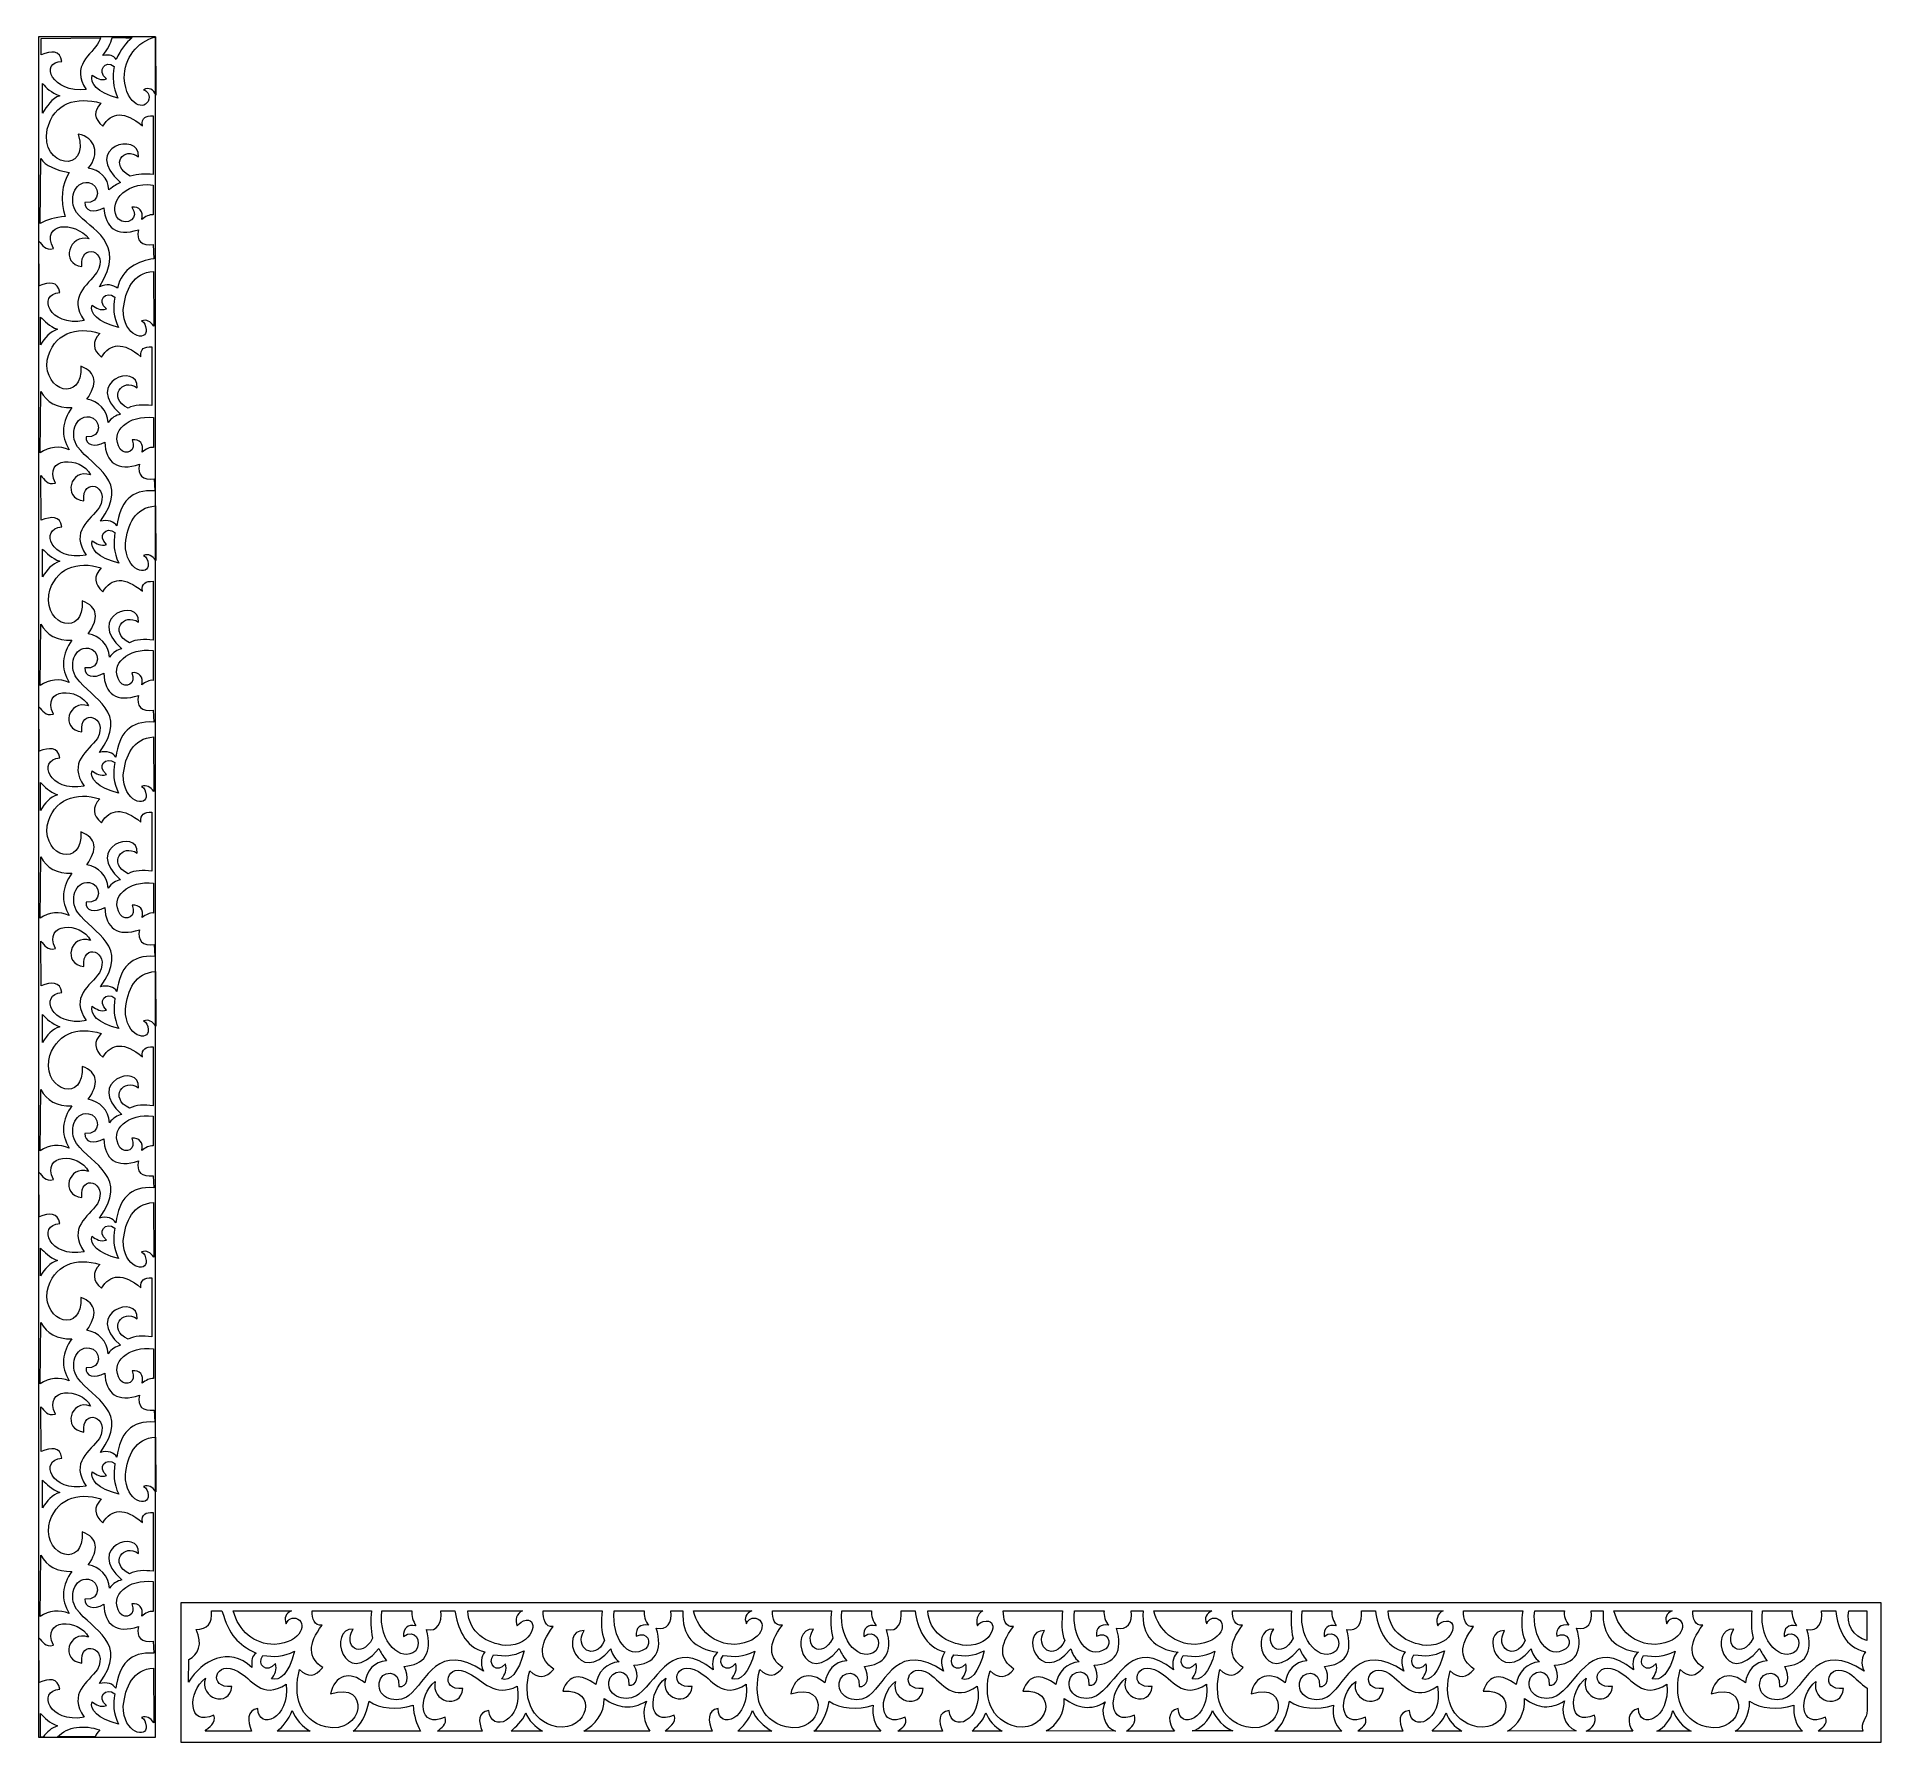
# Model space of a CAD drawing. Header units: centimetres. Extents: x -132 to 132, y -122 to 122.
import ezdxf

# ---------------------------------------------------------------- set-up
doc = ezdxf.new("R2010")
doc.units = ezdxf.units.CM
doc.header["$MEASUREMENT"] = 0
doc.layers.add('layer 1', color=7, linetype='Continuous')

msp = doc.modelspace()

# ---------------------------------------------------------------- linework, layer by layer
at = {"layer": 'layer 1', "color": 242, "lineweight": 9}
msp.add_lwpolyline([(-132.20989, -121.65685), (-115.40989, -121.65685), (-115.40989, 122.34315), (-132.20989, 122.34315), (-132.20989, -121.65685)], close=True, dxfattribs=at)
for points, knots in [([(-123.28215, 122.1944), (-123.28215, 122.1944), (-131.83506, 122.09479), (-131.83506, 122.09479), (-131.83506, 122.09479), (-131.83506, 122.09479), (-131.80842, 119.78366), (-131.80842, 119.78366), (-131.80842, 119.78366), (-130.38818, 120.35514), (-129.08207, 120.45453), (-128.85458, 118.82494), (-128.85458, 118.82494), (-132.076, 118.76169), (-130.32037, 114.19424), (-125.3469, 114.78462), (-125.3469, 114.78462), (-127.71035, 118.23635), (-124.49637, 119.7651), (-123.55053, 121.64698), (-123.55053, 121.64698), (-123.41115, 121.89156), (-123.35935, 121.97514), (-123.28215, 122.1944)], [0, 0, 0, 0, 0.142857143, 0.142857143, 0.142857143, 0.142857143, 0.285714286, 0.285714286, 0.285714286, 0.285714286, 0.428571429, 0.428571429, 0.428571429, 0.428571429, 0.571428571, 0.571428571, 0.571428571, 0.571428571, 0.714285714, 0.714285714, 0.714285714, 0.714285714, 1, 1, 1, 1]), ([(-118.74703, 122.24064), (-118.7542, 122.2027), (-121.64018, 122.26707), (-121.64842, 122.22885), (-121.64842, 122.22885), (-121.82543, 121.4077), (-122.25016, 120.51661), (-122.96732, 119.68819), (-122.96732, 119.68819), (-121.94837, 119.73608), (-121.47067, 119.76383), (-121.06734, 119.08102), (-121.06734, 119.08102), (-120.36816, 120.56987), (-119.72861, 121.46107), (-118.74703, 122.24064)], [0, 0, 0, 0, 0.2, 0.2, 0.2, 0.2, 0.4, 0.4, 0.4, 0.4, 0.6, 0.6, 0.6, 0.6, 1, 1, 1, 1]), ([(-115.40989, 122.34315), (-118.11011, 121.59369), (-119.86448, 119.36983), (-119.88721, 116.42683), (-119.88721, 116.42683), (-119.63205, 112.38322), (-116.82414, 111.66821), (-116.3654, 113.38934), (-116.3654, 113.38934), (-116.22052, 114.18473), (-116.70694, 114.61342), (-117.11309, 114.75038), (-117.11309, 114.75038), (-116.34036, 115.16518), (-115.6911, 114.80918), (-115.37995, 113.99696), (-115.37995, 113.99696), (-115.37995, 113.99696), (-115.40989, 122.34315), (-115.40989, 122.34315)], [0, 0, 0, 0, 0.166666667, 0.166666667, 0.166666667, 0.166666667, 0.333333333, 0.333333333, 0.333333333, 0.333333333, 0.5, 0.5, 0.5, 0.5, 0.666666667, 0.666666667, 0.666666667, 0.666666667, 1, 1, 1, 1]), ([(-122.42999, 116.3083), (-123.26076, 116.02867), (-123.90691, 116.41672), (-124.47921, 116.85614), (-124.47921, 116.85614), (-124.83036, 115.69199), (-123.85169, 114.35819), (-120.80592, 113.57066), (-120.80592, 113.57066), (-121.57906, 115.20849), (-121.58536, 116.50481), (-121.35135, 118.11032), (-121.35135, 118.11032), (-122.57945, 119.10635), (-123.89184, 117.51542), (-122.42999, 116.3083)], [0, 0, 0, 0, 0.2, 0.2, 0.2, 0.2, 0.4, 0.4, 0.4, 0.4, 0.6, 0.6, 0.6, 0.6, 1, 1, 1, 1]), ([(-131.62579, 115.65597), (-131.62579, 115.65597), (-131.64655, 111.40085), (-131.64655, 111.40085), (-131.64655, 111.40085), (-131.02497, 112.39116), (-130.26716, 113.49578), (-129.15164, 113.90095), (-129.15164, 113.90095), (-130.44717, 114.34323), (-131.07043, 115.05407), (-131.62579, 115.65597)], [0, 0, 0, 0, 0.25, 0.25, 0.25, 0.25, 0.5, 0.5, 0.5, 0.5, 1, 1, 1, 1]), ([(-123.24568, 112.85419), (-126.75369, 113.79276), (-129.96986, 112.95317), (-130.94252, 109.081), (-130.94252, 109.081), (-132.09306, 103.62246), (-124.72615, 102.55281), (-126.49267, 108.39604), (-126.49267, 108.39604), (-123.97947, 107.88652), (-123.35636, 105.52658), (-125.05254, 103.49903), (-125.05254, 103.49903), (-123.42432, 103.22425), (-122.18886, 102.16839), (-122.096, 100.37274), (-122.096, 100.37274), (-121.36176, 100.98823), (-120.94217, 101.18273), (-120.43945, 101.45136), (-120.43945, 101.45136), (-126.17767, 106.55216), (-117.64207, 108.85866), (-117.83452, 105.14276), (-117.83452, 105.14276), (-120.02709, 106.67903), (-122.03903, 104.02836), (-119.05601, 102.36756), (-119.05601, 102.36756), (-117.82181, 102.67135), (-117.01311, 102.71573), (-115.74694, 102.59657), (-115.74694, 102.59657), (-115.74694, 102.59657), (-115.74661, 111.03293), (-115.74661, 111.03293), (-115.74661, 111.03293), (-116.78624, 111.03747), (-117.43881, 110.77535), (-117.29759, 109.59464), (-117.29759, 109.59464), (-119.85326, 111.7375), (-121.70891, 111.58342), (-122.98456, 109.52615), (-122.98456, 109.52615), (-124.23996, 110.622), (-124.35336, 111.66704), (-123.24568, 112.85419)], [0, 0, 0, 0, 0.076923077, 0.076923077, 0.076923077, 0.076923077, 0.153846154, 0.153846154, 0.153846154, 0.153846154, 0.230769231, 0.230769231, 0.230769231, 0.230769231, 0.307692308, 0.307692308, 0.307692308, 0.307692308, 0.384615385, 0.384615385, 0.384615385, 0.384615385, 0.461538462, 0.461538462, 0.461538462, 0.461538462, 0.538461538, 0.538461538, 0.538461538, 0.538461538, 0.615384615, 0.615384615, 0.615384615, 0.615384615, 0.692307692, 0.692307692, 0.692307692, 0.692307692, 0.769230769, 0.769230769, 0.769230769, 0.769230769, 0.846153846, 0.846153846, 0.846153846, 0.846153846, 1, 1, 1, 1]), ([(-131.88226, 104.88926), (-131.88226, 104.88926), (-131.96105, 95.55933), (-131.96105, 95.55933), (-131.96105, 95.55933), (-130.91899, 96.09829), (-129.90767, 96.46367), (-128.36399, 96.56279), (-128.36399, 96.56279), (-129.12248, 98.87827), (-128.86208, 101.31028), (-127.79228, 102.88073), (-127.79228, 102.88073), (-129.70636, 103.20316), (-131.20237, 103.88715), (-131.88226, 104.88926)], [0, 0, 0, 0, 0.2, 0.2, 0.2, 0.2, 0.4, 0.4, 0.4, 0.4, 0.6, 0.6, 0.6, 0.6, 1, 1, 1, 1]), ([(-125.53152, 98.5891), (-123.09461, 98.33799), (-123.35924, 101.27122), (-125.05152, 101.43102), (-125.05152, 101.43102), (-127.15034, 101.69098), (-127.92563, 98.8604), (-126.74997, 97.15102), (-126.74997, 97.15102), (-124.80656, 94.65119), (-119.35971, 93.00272), (-123.46845, 86.4633), (-123.46845, 86.4633), (-122.35769, 86.9769), (-121.522, 86.77425), (-120.86881, 86.26967), (-120.86881, 86.26967), (-120.2596, 89.19722), (-117.81789, 90.16269), (-115.65787, 90.51647), (-115.65787, 90.51647), (-115.65787, 90.51647), (-115.7654, 92.52862), (-115.7654, 92.52862), (-115.7654, 92.52862), (-117.35309, 92.32319), (-118.23924, 93.06507), (-117.87001, 94.6515), (-117.87001, 94.6515), (-121.13473, 93.6812), (-122.57471, 94.95667), (-122.83614, 97.83582), (-122.83614, 97.83582), (-124.28231, 97.00837), (-125.66077, 97.39642), (-125.53152, 98.5891)], [0, 0, 0, 0, 0.1, 0.1, 0.1, 0.1, 0.2, 0.2, 0.2, 0.2, 0.3, 0.3, 0.3, 0.3, 0.4, 0.4, 0.4, 0.4, 0.5, 0.5, 0.5, 0.5, 0.6, 0.6, 0.6, 0.6, 0.7, 0.7, 0.7, 0.7, 0.8, 0.8, 0.8, 0.8, 1, 1, 1, 1]), ([(-115.74694, 101.08862), (-120.00537, 101.5908), (-122.40925, 98.22765), (-120.72928, 96.18466), (-120.72928, 96.18466), (-119.54254, 95.151), (-117.60783, 96.38639), (-118.83, 97.91286), (-118.83, 97.91286), (-117.68614, 98.02058), (-117.15538, 97.32865), (-117.37155, 96.15806), (-117.37155, 96.15806), (-116.84853, 96.54679), (-116.31934, 96.87824), (-115.74694, 96.80862), (-115.74694, 96.80862), (-115.74694, 96.80862), (-115.74694, 101.08862), (-115.74694, 101.08862)], [0, 0, 0, 0, 0.166666667, 0.166666667, 0.166666667, 0.166666667, 0.333333333, 0.333333333, 0.333333333, 0.333333333, 0.5, 0.5, 0.5, 0.5, 0.666666667, 0.666666667, 0.666666667, 0.666666667, 1, 1, 1, 1]), ([(-130.0731, 91.97352), (-131.25464, 91.62541), (-131.62278, 92.52792), (-132.17771, 93.03496), (-132.17771, 93.03496), (-132.17771, 93.03496), (-132.10386, 86.63208), (-132.10386, 86.63208), (-132.10386, 86.63208), (-130.68363, 87.20356), (-129.37752, 87.30295), (-129.15003, 85.67336), (-129.15003, 85.67336), (-132.43471, 85.4294), (-130.73931, 80.69002), (-125.64235, 81.63304), (-125.64235, 81.63304), (-128.03619, 85.07987), (-125.20137, 86.61087), (-123.82497, 88.54805), (-123.82497, 88.54805), (-121.911, 91.69912), (-126.36225, 92.92159), (-125.97466, 89.40552), (-125.97466, 89.40552), (-129.12624, 89.72514), (-127.83686, 94.12129), (-124.95007, 93.36798), (-124.95007, 93.36798), (-127.06084, 95.97021), (-131.89465, 95.76273), (-130.0731, 91.97352)], [0, 0, 0, 0, 0.111111111, 0.111111111, 0.111111111, 0.111111111, 0.222222222, 0.222222222, 0.222222222, 0.222222222, 0.333333333, 0.333333333, 0.333333333, 0.333333333, 0.444444444, 0.444444444, 0.444444444, 0.444444444, 0.555555556, 0.555555556, 0.555555556, 0.555555556, 0.666666667, 0.666666667, 0.666666667, 0.666666667, 0.777777778, 0.777777778, 0.777777778, 0.777777778, 1, 1, 1, 1]), ([(-115.71008, 88.68648), (-118.63185, 88.50198), (-119.74887, 86.04836), (-120.03006, 83.24232), (-120.03006, 83.24232), (-120.07029, 79.23295), (-116.57498, 78.55087), (-116.76238, 80.3576), (-116.76238, 80.3576), (-116.81135, 80.95611), (-117.00238, 81.37624), (-117.40854, 81.5988), (-117.40854, 81.5988), (-116.70965, 81.85952), (-116.1527, 81.52064), (-115.6754, 80.84538), (-115.6754, 80.84538), (-115.6754, 80.84538), (-115.71008, 88.68648), (-115.71008, 88.68648)], [0, 0, 0, 0, 0.166666667, 0.166666667, 0.166666667, 0.166666667, 0.333333333, 0.333333333, 0.333333333, 0.333333333, 0.5, 0.5, 0.5, 0.5, 0.666666667, 0.666666667, 0.666666667, 0.666666667, 1, 1, 1, 1]), ([(-122.46788, 83.29981), (-123.29865, 83.02018), (-123.9448, 83.40823), (-124.51711, 83.84765), (-124.51711, 83.84765), (-124.86825, 82.6835), (-123.76904, 81.42518), (-120.72328, 80.63765), (-120.72328, 80.63765), (-121.49641, 82.27548), (-121.50189, 83.4063), (-121.26789, 85.01181), (-121.26789, 85.01181), (-122.49599, 86.00784), (-123.92974, 84.50693), (-122.46788, 83.29981)], [0, 0, 0, 0, 0.2, 0.2, 0.2, 0.2, 0.4, 0.4, 0.4, 0.4, 0.6, 0.6, 0.6, 0.6, 1, 1, 1, 1]), ([(-131.93788, 82.14487), (-131.93788, 82.14487), (-131.93788, 78.15542), (-131.93788, 78.15542), (-131.93788, 78.15542), (-131.27937, 79.17997), (-130.58388, 80.02748), (-129.46373, 80.38985), (-129.46373, 80.38985), (-130.70389, 80.83213), (-131.30068, 81.56002), (-131.93788, 82.14487)], [0, 0, 0, 0, 0.25, 0.25, 0.25, 0.25, 0.5, 0.5, 0.5, 0.5, 1, 1, 1, 1]), ([(-123.40721, 79.80529), (-126.76753, 80.8637), (-130.11556, 79.80781), (-130.94052, 75.93564), (-130.94052, 75.93564), (-131.55568, 71.43582), (-125.78934, 69.86643), (-126.1399, 75.07948), (-126.1399, 75.07948), (-123.7744, 74.19332), (-123.77898, 72.51818), (-125.25362, 70.35367), (-125.25362, 70.35367), (-123.6254, 70.07889), (-122.31836, 68.79335), (-122.2255, 66.9977), (-122.2255, 66.9977), (-121.66899, 67.72276), (-121.09748, 68.03948), (-120.45297, 68.19621), (-120.45297, 68.19621), (-125.85888, 72.86901), (-117.84315, 75.7133), (-118.0356, 71.9974), (-118.0356, 71.9974), (-120.22817, 73.53367), (-122.32796, 70.51998), (-119.34493, 69.07318), (-119.34493, 69.07318), (-118.39266, 69.58609), (-117.21419, 69.58182), (-115.94802, 69.4327), (-115.94802, 69.4327), (-115.94802, 69.4327), (-115.94769, 77.88757), (-115.94769, 77.88757), (-115.94769, 77.88757), (-116.98732, 77.89211), (-117.63989, 77.62999), (-117.49868, 76.44928), (-117.49868, 76.44928), (-120.05434, 78.59214), (-121.91, 78.43806), (-123.18564, 76.38079), (-123.18564, 76.38079), (-124.44104, 77.47664), (-124.51489, 78.61814), (-123.40721, 79.80529)], [0, 0, 0, 0, 0.076923077, 0.076923077, 0.076923077, 0.076923077, 0.153846154, 0.153846154, 0.153846154, 0.153846154, 0.230769231, 0.230769231, 0.230769231, 0.230769231, 0.307692308, 0.307692308, 0.307692308, 0.307692308, 0.384615385, 0.384615385, 0.384615385, 0.384615385, 0.461538462, 0.461538462, 0.461538462, 0.461538462, 0.538461538, 0.538461538, 0.538461538, 0.538461538, 0.615384615, 0.615384615, 0.615384615, 0.615384615, 0.692307692, 0.692307692, 0.692307692, 0.692307692, 0.769230769, 0.769230769, 0.769230769, 0.769230769, 0.846153846, 0.846153846, 0.846153846, 0.846153846, 1, 1, 1, 1]), ([(-131.88226, 71.47102), (-131.88226, 71.47102), (-131.95611, 62.67134), (-131.95611, 62.67134), (-131.95611, 62.67134), (-130.72016, 63.54658), (-129.1798, 63.70214), (-127.78382, 63.08222), (-127.78382, 63.08222), (-129.07768, 65.15802), (-128.80386, 67.18104), (-127.41459, 69.1427), (-127.41459, 69.1427), (-129.58384, 69.04569), (-130.99306, 69.92452), (-131.88226, 71.47102)], [0, 0, 0, 0, 0.2, 0.2, 0.2, 0.2, 0.4, 0.4, 0.4, 0.4, 0.6, 0.6, 0.6, 0.6, 1, 1, 1, 1]), ([(-125.38383, 64.96542), (-122.94692, 64.71431), (-123.21155, 67.64754), (-124.90383, 67.80734), (-124.90383, 67.80734), (-127.00264, 68.0673), (-127.77794, 65.23672), (-126.60228, 63.52734), (-126.60228, 63.52734), (-124.32536, 60.4914), (-118.95155, 58.71749), (-123.32076, 52.83962), (-123.32076, 52.83962), (-122.24692, 53.11354), (-121.35308, 52.81022), (-120.95307, 52.15966), (-120.95307, 52.15966), (-120.52848, 55.54945), (-118.90388, 57.45548), (-115.5254, 57.19294), (-115.5254, 57.19294), (-115.5254, 57.19294), (-115.61771, 58.90494), (-115.61771, 58.90494), (-115.61771, 58.90494), (-117.2054, 58.69951), (-118.09155, 59.44139), (-117.72232, 61.02782), (-117.72232, 61.02782), (-120.82089, 59.96336), (-122.59317, 61.24739), (-122.68845, 64.21214), (-122.68845, 64.21214), (-124.13461, 63.38469), (-125.51308, 63.77274), (-125.38383, 64.96542)], [0, 0, 0, 0, 0.1, 0.1, 0.1, 0.1, 0.2, 0.2, 0.2, 0.2, 0.3, 0.3, 0.3, 0.3, 0.4, 0.4, 0.4, 0.4, 0.5, 0.5, 0.5, 0.5, 0.6, 0.6, 0.6, 0.6, 0.7, 0.7, 0.7, 0.7, 0.8, 0.8, 0.8, 0.8, 1, 1, 1, 1]), ([(-115.69172, 67.70794), (-119.21169, 68.14164), (-122.12552, 65.78765), (-120.46401, 63.19682), (-120.46401, 63.19682), (-119.697, 62.19478), (-118.01252, 62.92342), (-118.77478, 64.53218), (-118.77478, 64.53218), (-117.63091, 64.6399), (-117.10016, 63.94797), (-117.31633, 62.77738), (-117.31633, 62.77738), (-116.79331, 63.16611), (-116.26412, 63.49756), (-115.69172, 63.42794), (-115.69172, 63.42794), (-115.69172, 63.42794), (-115.69172, 67.70794), (-115.69172, 67.70794)], [0, 0, 0, 0, 0.166666667, 0.166666667, 0.166666667, 0.166666667, 0.333333333, 0.333333333, 0.333333333, 0.333333333, 0.5, 0.5, 0.5, 0.5, 0.666666667, 0.666666667, 0.666666667, 0.666666667, 1, 1, 1, 1]), ([(-129.77765, 58.3231), (-130.95919, 57.97499), (-131.32733, 58.8775), (-131.88226, 59.38454), (-131.88226, 59.38454), (-131.88226, 59.38454), (-131.80842, 52.98166), (-131.80842, 52.98166), (-131.80842, 52.98166), (-130.38818, 53.55314), (-129.08207, 53.65253), (-128.85458, 52.02294), (-128.85458, 52.02294), (-132.13927, 51.77898), (-130.44386, 47.0396), (-125.3469, 47.98262), (-125.3469, 47.98262), (-127.74075, 51.42945), (-124.79407, 52.97048), (-123.4546, 54.83918), (-123.4546, 54.83918), (-121.79909, 58.00737), (-126.0668, 59.27117), (-125.67921, 55.7551), (-125.67921, 55.7551), (-128.83079, 56.07472), (-127.66139, 60.51449), (-124.71921, 59.48726), (-124.71921, 59.48726), (-126.14691, 62.26069), (-131.5992, 62.11231), (-129.77765, 58.3231)], [0, 0, 0, 0, 0.111111111, 0.111111111, 0.111111111, 0.111111111, 0.222222222, 0.222222222, 0.222222222, 0.222222222, 0.333333333, 0.333333333, 0.333333333, 0.333333333, 0.444444444, 0.444444444, 0.444444444, 0.444444444, 0.555555556, 0.555555556, 0.555555556, 0.555555556, 0.666666667, 0.666666667, 0.666666667, 0.666666667, 0.777777778, 0.777777778, 0.777777778, 0.777777778, 1, 1, 1, 1]), ([(-115.41463, 55.03606), (-118.3364, 54.85156), (-119.45342, 52.39794), (-119.73462, 49.5919), (-119.73462, 49.5919), (-119.77484, 45.58253), (-116.27953, 44.90045), (-116.46694, 46.70718), (-116.46694, 46.70718), (-116.5159, 47.30569), (-116.70694, 47.72582), (-117.11309, 47.94838), (-117.11309, 47.94838), (-116.4142, 48.2091), (-115.85726, 47.87022), (-115.37995, 47.19496), (-115.37995, 47.19496), (-115.37995, 47.19496), (-115.41463, 55.03606), (-115.41463, 55.03606)], [0, 0, 0, 0, 0.166666667, 0.166666667, 0.166666667, 0.166666667, 0.333333333, 0.333333333, 0.333333333, 0.333333333, 0.5, 0.5, 0.5, 0.5, 0.666666667, 0.666666667, 0.666666667, 0.666666667, 1, 1, 1, 1]), ([(-122.42999, 49.5063), (-123.26076, 49.22667), (-123.90691, 49.61472), (-124.47921, 50.05414), (-124.47921, 50.05414), (-124.83036, 48.88999), (-123.73115, 47.63167), (-120.68538, 46.84414), (-120.68538, 46.84414), (-121.45852, 48.48197), (-121.464, 49.61279), (-121.23, 51.2183), (-121.23, 51.2183), (-122.45809, 52.21433), (-123.89184, 50.71342), (-122.42999, 49.5063)], [0, 0, 0, 0, 0.2, 0.2, 0.2, 0.2, 0.4, 0.4, 0.4, 0.4, 0.6, 0.6, 0.6, 0.6, 1, 1, 1, 1]), ([(-131.62579, 48.85397), (-131.62579, 48.85397), (-131.62579, 44.86452), (-131.62579, 44.86452), (-131.62579, 44.86452), (-130.96728, 45.88907), (-130.27178, 46.73658), (-129.15164, 47.09895), (-129.15164, 47.09895), (-130.39179, 47.54123), (-130.98858, 48.26912), (-131.62579, 48.85397)], [0, 0, 0, 0, 0.25, 0.25, 0.25, 0.25, 0.5, 0.5, 0.5, 0.5, 1, 1, 1, 1]), ([(-123.20613, 46.14865), (-126.56645, 47.20706), (-129.91448, 46.15117), (-130.73944, 42.279), (-130.73944, 42.279), (-131.3546, 37.77918), (-125.58826, 36.20979), (-125.93882, 41.42284), (-125.93882, 41.42284), (-123.57332, 40.53668), (-123.5779, 38.86154), (-125.05254, 36.69703), (-125.05254, 36.69703), (-123.42432, 36.42225), (-122.11728, 35.13671), (-122.02442, 33.34106), (-122.02442, 33.34106), (-121.46791, 34.06612), (-120.89639, 34.38284), (-120.25189, 34.53957), (-120.25189, 34.53957), (-125.6578, 39.21237), (-117.64207, 42.05666), (-117.83452, 38.34076), (-117.83452, 38.34076), (-120.02709, 39.87703), (-122.12688, 36.86334), (-119.14385, 35.41654), (-119.14385, 35.41654), (-118.19157, 35.92945), (-117.01311, 35.92518), (-115.74694, 35.77606), (-115.74694, 35.77606), (-115.74694, 35.77606), (-115.74661, 44.23093), (-115.74661, 44.23093), (-115.74661, 44.23093), (-116.78624, 44.23547), (-117.43881, 43.97335), (-117.29759, 42.79264), (-117.29759, 42.79264), (-119.85326, 44.9355), (-121.70891, 44.78142), (-122.98456, 42.72415), (-122.98456, 42.72415), (-124.23996, 43.82), (-124.3138, 44.9615), (-123.20613, 46.14865)], [0, 0, 0, 0, 0.076923077, 0.076923077, 0.076923077, 0.076923077, 0.153846154, 0.153846154, 0.153846154, 0.153846154, 0.230769231, 0.230769231, 0.230769231, 0.230769231, 0.307692308, 0.307692308, 0.307692308, 0.307692308, 0.384615385, 0.384615385, 0.384615385, 0.384615385, 0.461538462, 0.461538462, 0.461538462, 0.461538462, 0.538461538, 0.538461538, 0.538461538, 0.538461538, 0.615384615, 0.615384615, 0.615384615, 0.615384615, 0.692307692, 0.692307692, 0.692307692, 0.692307692, 0.769230769, 0.769230769, 0.769230769, 0.769230769, 0.846153846, 0.846153846, 0.846153846, 0.846153846, 1, 1, 1, 1]), ([(-131.88226, 38.08726), (-131.88226, 38.08726), (-131.95611, 29.28758), (-131.95611, 29.28758), (-131.95611, 29.28758), (-130.72016, 30.16282), (-129.1798, 30.31838), (-127.78382, 29.69846), (-127.78382, 29.69846), (-129.07768, 31.77426), (-128.80386, 33.79728), (-127.41459, 35.75894), (-127.41459, 35.75894), (-129.58384, 35.66193), (-130.99306, 36.54076), (-131.88226, 38.08726)], [0, 0, 0, 0, 0.2, 0.2, 0.2, 0.2, 0.4, 0.4, 0.4, 0.4, 0.6, 0.6, 0.6, 0.6, 1, 1, 1, 1]), ([(-125.53152, 31.7871), (-123.09461, 31.53599), (-123.35924, 34.46922), (-125.05152, 34.62902), (-125.05152, 34.62902), (-127.15034, 34.88898), (-127.92563, 32.0584), (-126.74997, 30.34902), (-126.74997, 30.34902), (-124.47306, 27.31308), (-119.09924, 25.53917), (-123.46845, 19.6613), (-123.46845, 19.6613), (-122.39461, 19.93522), (-121.50077, 19.6319), (-121.10076, 18.98134), (-121.10076, 18.98134), (-120.67617, 22.37113), (-119.05157, 24.27716), (-115.67309, 24.01462), (-115.67309, 24.01462), (-115.67309, 24.01462), (-115.7654, 25.72662), (-115.7654, 25.72662), (-115.7654, 25.72662), (-117.35309, 25.52119), (-118.23924, 26.26307), (-117.87001, 27.8495), (-117.87001, 27.8495), (-120.96858, 26.78504), (-122.74086, 28.06907), (-122.83614, 31.03382), (-122.83614, 31.03382), (-124.28231, 30.20637), (-125.66077, 30.59442), (-125.53152, 31.7871)], [0, 0, 0, 0, 0.1, 0.1, 0.1, 0.1, 0.2, 0.2, 0.2, 0.2, 0.3, 0.3, 0.3, 0.3, 0.4, 0.4, 0.4, 0.4, 0.5, 0.5, 0.5, 0.5, 0.6, 0.6, 0.6, 0.6, 0.7, 0.7, 0.7, 0.7, 0.8, 0.8, 0.8, 0.8, 1, 1, 1, 1]), ([(-115.74694, 34.28662), (-119.26691, 34.72032), (-122.18074, 32.36633), (-120.51923, 29.7755), (-120.51923, 29.7755), (-119.75223, 28.77346), (-118.06775, 29.5021), (-118.83, 31.11086), (-118.83, 31.11086), (-117.68614, 31.21858), (-117.15538, 30.52665), (-117.37155, 29.35606), (-117.37155, 29.35606), (-116.84853, 29.74479), (-116.31934, 30.07624), (-115.74694, 30.00662), (-115.74694, 30.00662), (-115.74694, 30.00662), (-115.74694, 34.28662), (-115.74694, 34.28662)], [0, 0, 0, 0, 0.166666667, 0.166666667, 0.166666667, 0.166666667, 0.333333333, 0.333333333, 0.333333333, 0.333333333, 0.5, 0.5, 0.5, 0.5, 0.666666667, 0.666666667, 0.666666667, 0.666666667, 1, 1, 1, 1]), ([(-130.0731, 25.17152), (-131.25464, 24.82341), (-131.62278, 25.72592), (-132.17771, 26.23296), (-132.17771, 26.23296), (-132.17771, 26.23296), (-132.10386, 19.83008), (-132.10386, 19.83008), (-132.10386, 19.83008), (-130.68363, 20.40156), (-129.37752, 20.50095), (-129.15003, 18.87136), (-129.15003, 18.87136), (-132.43471, 18.6274), (-130.73931, 13.88802), (-125.64235, 14.83104), (-125.64235, 14.83104), (-128.03619, 18.27787), (-125.08952, 19.8189), (-123.75005, 21.6876), (-123.75005, 21.6876), (-122.09454, 24.85579), (-126.36225, 26.11959), (-125.97466, 22.60352), (-125.97466, 22.60352), (-129.12624, 22.92314), (-127.95684, 27.36291), (-125.01466, 26.33568), (-125.01466, 26.33568), (-126.44236, 29.10911), (-131.89465, 28.96073), (-130.0731, 25.17152)], [0, 0, 0, 0, 0.111111111, 0.111111111, 0.111111111, 0.111111111, 0.222222222, 0.222222222, 0.222222222, 0.222222222, 0.333333333, 0.333333333, 0.333333333, 0.333333333, 0.444444444, 0.444444444, 0.444444444, 0.444444444, 0.555555556, 0.555555556, 0.555555556, 0.555555556, 0.666666667, 0.666666667, 0.666666667, 0.666666667, 0.777777778, 0.777777778, 0.777777778, 0.777777778, 1, 1, 1, 1]), ([(-115.71008, 21.88448), (-118.63185, 21.69998), (-119.74887, 19.24636), (-120.03006, 16.44032), (-120.03006, 16.44032), (-120.07029, 12.43095), (-116.57498, 11.74887), (-116.76238, 13.5556), (-116.76238, 13.5556), (-116.81135, 14.15411), (-117.00238, 14.57424), (-117.40854, 14.7968), (-117.40854, 14.7968), (-116.70965, 15.05752), (-116.1527, 14.71864), (-115.6754, 14.04338), (-115.6754, 14.04338), (-115.6754, 14.04338), (-115.71008, 21.88448), (-115.71008, 21.88448)], [0, 0, 0, 0, 0.166666667, 0.166666667, 0.166666667, 0.166666667, 0.333333333, 0.333333333, 0.333333333, 0.333333333, 0.5, 0.5, 0.5, 0.5, 0.666666667, 0.666666667, 0.666666667, 0.666666667, 1, 1, 1, 1]), ([(-122.46788, 16.49781), (-123.29865, 16.21818), (-123.9448, 16.60623), (-124.51711, 17.04565), (-124.51711, 17.04565), (-124.86825, 15.8815), (-123.76904, 14.62318), (-120.72328, 13.83565), (-120.72328, 13.83565), (-121.49641, 15.47348), (-121.50189, 16.6043), (-121.26789, 18.20981), (-121.26789, 18.20981), (-122.49599, 19.20584), (-123.92974, 17.70493), (-122.46788, 16.49781)], [0, 0, 0, 0, 0.2, 0.2, 0.2, 0.2, 0.4, 0.4, 0.4, 0.4, 0.6, 0.6, 0.6, 0.6, 1, 1, 1, 1]), ([(-131.93788, 15.34287), (-131.93788, 15.34287), (-131.93788, 11.35342), (-131.93788, 11.35342), (-131.93788, 11.35342), (-131.27937, 12.37797), (-130.58388, 13.22548), (-129.46373, 13.58785), (-129.46373, 13.58785), (-130.70389, 14.03013), (-131.30068, 14.75802), (-131.93788, 15.34287)], [0, 0, 0, 0, 0.25, 0.25, 0.25, 0.25, 0.5, 0.5, 0.5, 0.5, 1, 1, 1, 1]), ([(-123.40721, 13.00329), (-126.76753, 14.0617), (-130.11556, 13.00581), (-130.94052, 9.13364), (-130.94052, 9.13364), (-131.55568, 4.63382), (-125.78934, 3.06443), (-126.1399, 8.27748), (-126.1399, 8.27748), (-123.7744, 7.39132), (-123.77898, 5.71618), (-125.25362, 3.55167), (-125.25362, 3.55167), (-123.6254, 3.27689), (-122.31836, 1.99135), (-122.2255, 0.1957), (-122.2255, 0.1957), (-121.66899, 0.92076), (-121.09748, 1.23748), (-120.45297, 1.39421), (-120.45297, 1.39421), (-125.85888, 6.06701), (-117.84315, 8.9113), (-118.0356, 5.1954), (-118.0356, 5.1954), (-120.22817, 6.73167), (-122.32796, 3.71798), (-119.34493, 2.27118), (-119.34493, 2.27118), (-118.39266, 2.78409), (-117.21419, 2.77982), (-115.94802, 2.6307), (-115.94802, 2.6307), (-115.94802, 2.6307), (-115.94769, 11.08557), (-115.94769, 11.08557), (-115.94769, 11.08557), (-116.98732, 11.09011), (-117.63989, 10.82799), (-117.49868, 9.64728), (-117.49868, 9.64728), (-120.05434, 11.79014), (-121.91, 11.63606), (-123.18564, 9.57879), (-123.18564, 9.57879), (-124.44104, 10.67464), (-124.51489, 11.81614), (-123.40721, 13.00329)], [0, 0, 0, 0, 0.076923077, 0.076923077, 0.076923077, 0.076923077, 0.153846154, 0.153846154, 0.153846154, 0.153846154, 0.230769231, 0.230769231, 0.230769231, 0.230769231, 0.307692308, 0.307692308, 0.307692308, 0.307692308, 0.384615385, 0.384615385, 0.384615385, 0.384615385, 0.461538462, 0.461538462, 0.461538462, 0.461538462, 0.538461538, 0.538461538, 0.538461538, 0.538461538, 0.615384615, 0.615384615, 0.615384615, 0.615384615, 0.692307692, 0.692307692, 0.692307692, 0.692307692, 0.769230769, 0.769230769, 0.769230769, 0.769230769, 0.846153846, 0.846153846, 0.846153846, 0.846153846, 1, 1, 1, 1]), ([(-131.88226, 4.66902), (-131.88226, 4.66902), (-131.95611, -4.13066), (-131.95611, -4.13066), (-131.95611, -4.13066), (-130.72016, -3.25542), (-129.1798, -3.09986), (-127.78382, -3.71978), (-127.78382, -3.71978), (-129.07768, -1.64398), (-128.80386, 0.37904), (-127.41459, 2.3407), (-127.41459, 2.3407), (-129.58384, 2.24369), (-130.99306, 3.12252), (-131.88226, 4.66902)], [0, 0, 0, 0, 0.2, 0.2, 0.2, 0.2, 0.4, 0.4, 0.4, 0.4, 0.6, 0.6, 0.6, 0.6, 1, 1, 1, 1]), ([(-125.38383, -1.83658), (-122.94692, -2.08769), (-123.21155, 0.84554), (-124.90383, 1.00534), (-124.90383, 1.00534), (-127.00264, 1.2653), (-127.77794, -1.56528), (-126.60228, -3.27466), (-126.60228, -3.27466), (-124.32536, -6.3106), (-118.95155, -8.08451), (-123.32076, -13.96238), (-123.32076, -13.96238), (-122.24692, -13.68846), (-121.35308, -13.99178), (-120.95307, -14.64234), (-120.95307, -14.64234), (-120.52848, -11.25255), (-118.90388, -9.34652), (-115.5254, -9.60906), (-115.5254, -9.60906), (-115.5254, -9.60906), (-115.61771, -7.89706), (-115.61771, -7.89706), (-115.61771, -7.89706), (-117.2054, -8.10249), (-118.09155, -7.36061), (-117.72232, -5.77418), (-117.72232, -5.77418), (-120.82089, -6.83864), (-122.59317, -5.55461), (-122.68845, -2.58986), (-122.68845, -2.58986), (-124.13461, -3.41731), (-125.51308, -3.02926), (-125.38383, -1.83658)], [0, 0, 0, 0, 0.1, 0.1, 0.1, 0.1, 0.2, 0.2, 0.2, 0.2, 0.3, 0.3, 0.3, 0.3, 0.4, 0.4, 0.4, 0.4, 0.5, 0.5, 0.5, 0.5, 0.6, 0.6, 0.6, 0.6, 0.7, 0.7, 0.7, 0.7, 0.8, 0.8, 0.8, 0.8, 1, 1, 1, 1]), ([(-115.69172, 0.90594), (-119.21169, 1.33964), (-122.12552, -1.01435), (-120.46401, -3.60518), (-120.46401, -3.60518), (-119.697, -4.60722), (-118.01252, -3.87858), (-118.77478, -2.26982), (-118.77478, -2.26982), (-117.63091, -2.1621), (-117.10016, -2.85403), (-117.31633, -4.02462), (-117.31633, -4.02462), (-116.79331, -3.63589), (-116.26412, -3.30444), (-115.69172, -3.37406), (-115.69172, -3.37406), (-115.69172, -3.37406), (-115.69172, 0.90594), (-115.69172, 0.90594)], [0, 0, 0, 0, 0.166666667, 0.166666667, 0.166666667, 0.166666667, 0.333333333, 0.333333333, 0.333333333, 0.333333333, 0.5, 0.5, 0.5, 0.5, 0.666666667, 0.666666667, 0.666666667, 0.666666667, 1, 1, 1, 1]), ([(-129.77765, -8.4789), (-130.95919, -8.82701), (-131.32733, -7.9245), (-131.88226, -7.41746), (-131.88226, -7.41746), (-131.88226, -7.41746), (-131.80842, -13.82034), (-131.80842, -13.82034), (-131.80842, -13.82034), (-130.38818, -13.24886), (-129.08207, -13.14947), (-128.85458, -14.77906), (-128.85458, -14.77906), (-132.13927, -15.02302), (-130.44386, -19.7624), (-125.3469, -18.81938), (-125.3469, -18.81938), (-127.74075, -15.37255), (-124.79407, -13.83152), (-123.4546, -11.96282), (-123.4546, -11.96282), (-121.79909, -8.79463), (-126.0668, -7.53083), (-125.67921, -11.0469), (-125.67921, -11.0469), (-128.83079, -10.72728), (-127.66139, -6.28751), (-124.71921, -7.31474), (-124.71921, -7.31474), (-126.14691, -4.54131), (-131.5992, -4.68969), (-129.77765, -8.4789)], [0, 0, 0, 0, 0.111111111, 0.111111111, 0.111111111, 0.111111111, 0.222222222, 0.222222222, 0.222222222, 0.222222222, 0.333333333, 0.333333333, 0.333333333, 0.333333333, 0.444444444, 0.444444444, 0.444444444, 0.444444444, 0.555555556, 0.555555556, 0.555555556, 0.555555556, 0.666666667, 0.666666667, 0.666666667, 0.666666667, 0.777777778, 0.777777778, 0.777777778, 0.777777778, 1, 1, 1, 1]), ([(-115.41463, -11.76594), (-118.3364, -11.95044), (-119.45342, -14.40406), (-119.73462, -17.2101), (-119.73462, -17.2101), (-119.77484, -21.21947), (-116.27953, -21.90155), (-116.46694, -20.09482), (-116.46694, -20.09482), (-116.5159, -19.49631), (-116.70694, -19.07618), (-117.11309, -18.85362), (-117.11309, -18.85362), (-116.4142, -18.5929), (-115.85726, -18.93178), (-115.37995, -19.60704), (-115.37995, -19.60704), (-115.37995, -19.60704), (-115.41463, -11.76594), (-115.41463, -11.76594)], [0, 0, 0, 0, 0.166666667, 0.166666667, 0.166666667, 0.166666667, 0.333333333, 0.333333333, 0.333333333, 0.333333333, 0.5, 0.5, 0.5, 0.5, 0.666666667, 0.666666667, 0.666666667, 0.666666667, 1, 1, 1, 1]), ([(-122.42999, -17.2957), (-123.26076, -17.57533), (-123.90691, -17.18728), (-124.47921, -16.74786), (-124.47921, -16.74786), (-124.83036, -17.91201), (-123.73115, -19.17033), (-120.68538, -19.95786), (-120.68538, -19.95786), (-121.45852, -18.32003), (-121.464, -17.18921), (-121.23, -15.5837), (-121.23, -15.5837), (-122.45809, -14.58767), (-123.89184, -16.08858), (-122.42999, -17.2957)], [0, 0, 0, 0, 0.2, 0.2, 0.2, 0.2, 0.4, 0.4, 0.4, 0.4, 0.6, 0.6, 0.6, 0.6, 1, 1, 1, 1]), ([(-131.62579, -17.94803), (-131.62579, -17.94803), (-131.62579, -21.93748), (-131.62579, -21.93748), (-131.62579, -21.93748), (-130.96728, -20.91293), (-130.27178, -20.06542), (-129.15164, -19.70305), (-129.15164, -19.70305), (-130.39179, -19.26077), (-130.98858, -18.53288), (-131.62579, -17.94803)], [0, 0, 0, 0, 0.25, 0.25, 0.25, 0.25, 0.5, 0.5, 0.5, 0.5, 1, 1, 1, 1]), ([(-123.20613, -20.65335), (-126.56645, -19.59494), (-129.91448, -20.65083), (-130.73944, -24.523), (-130.73944, -24.523), (-131.3546, -29.02282), (-125.58826, -30.59221), (-125.93882, -25.37916), (-125.93882, -25.37916), (-123.57332, -26.26532), (-123.5779, -27.94046), (-125.05254, -30.10497), (-125.05254, -30.10497), (-123.42432, -30.37975), (-122.11728, -31.66529), (-122.02442, -33.46094), (-122.02442, -33.46094), (-121.46791, -32.73588), (-120.89639, -32.41916), (-120.25189, -32.26243), (-120.25189, -32.26243), (-125.6578, -27.58963), (-117.64207, -24.74534), (-117.83452, -28.46124), (-117.83452, -28.46124), (-120.02709, -26.92497), (-122.12688, -29.93866), (-119.14385, -31.38546), (-119.14385, -31.38546), (-118.19157, -30.87255), (-117.01311, -30.87682), (-115.74694, -31.02594), (-115.74694, -31.02594), (-115.74694, -31.02594), (-115.74661, -22.57107), (-115.74661, -22.57107), (-115.74661, -22.57107), (-116.78624, -22.56653), (-117.43881, -22.82865), (-117.29759, -24.00936), (-117.29759, -24.00936), (-119.85326, -21.8665), (-121.70891, -22.02058), (-122.98456, -24.07785), (-122.98456, -24.07785), (-124.23996, -22.982), (-124.3138, -21.8405), (-123.20613, -20.65335)], [0, 0, 0, 0, 0.076923077, 0.076923077, 0.076923077, 0.076923077, 0.153846154, 0.153846154, 0.153846154, 0.153846154, 0.230769231, 0.230769231, 0.230769231, 0.230769231, 0.307692308, 0.307692308, 0.307692308, 0.307692308, 0.384615385, 0.384615385, 0.384615385, 0.384615385, 0.461538462, 0.461538462, 0.461538462, 0.461538462, 0.538461538, 0.538461538, 0.538461538, 0.538461538, 0.615384615, 0.615384615, 0.615384615, 0.615384615, 0.692307692, 0.692307692, 0.692307692, 0.692307692, 0.769230769, 0.769230769, 0.769230769, 0.769230769, 0.846153846, 0.846153846, 0.846153846, 0.846153846, 1, 1, 1, 1]), ([(-131.88226, -28.71474), (-131.88226, -28.71474), (-131.95611, -37.51442), (-131.95611, -37.51442), (-131.95611, -37.51442), (-130.72016, -36.63918), (-129.1798, -36.48362), (-127.78382, -37.10354), (-127.78382, -37.10354), (-129.07768, -35.02774), (-128.80386, -33.00472), (-127.41459, -31.04306), (-127.41459, -31.04306), (-129.58384, -31.14007), (-130.99306, -30.26124), (-131.88226, -28.71474)], [0, 0, 0, 0, 0.2, 0.2, 0.2, 0.2, 0.4, 0.4, 0.4, 0.4, 0.6, 0.6, 0.6, 0.6, 1, 1, 1, 1]), ([(-125.53152, -35.0149), (-123.09461, -35.26601), (-123.35924, -32.33278), (-125.05152, -32.17298), (-125.05152, -32.17298), (-127.15034, -31.91302), (-127.92563, -34.7436), (-126.74997, -36.45298), (-126.74997, -36.45298), (-124.47306, -39.48892), (-119.09924, -41.26283), (-123.46845, -47.1407), (-123.46845, -47.1407), (-122.39461, -46.86678), (-121.50077, -47.1701), (-121.10076, -47.82066), (-121.10076, -47.82066), (-120.67617, -44.43087), (-119.05157, -42.52484), (-115.67309, -42.78738), (-115.67309, -42.78738), (-115.67309, -42.78738), (-115.7654, -41.07538), (-115.7654, -41.07538), (-115.7654, -41.07538), (-117.35309, -41.28081), (-118.23924, -40.53893), (-117.87001, -38.9525), (-117.87001, -38.9525), (-120.96858, -40.01696), (-122.74086, -38.73293), (-122.83614, -35.76818), (-122.83614, -35.76818), (-124.28231, -36.59563), (-125.66077, -36.20758), (-125.53152, -35.0149)], [0, 0, 0, 0, 0.1, 0.1, 0.1, 0.1, 0.2, 0.2, 0.2, 0.2, 0.3, 0.3, 0.3, 0.3, 0.4, 0.4, 0.4, 0.4, 0.5, 0.5, 0.5, 0.5, 0.6, 0.6, 0.6, 0.6, 0.7, 0.7, 0.7, 0.7, 0.8, 0.8, 0.8, 0.8, 1, 1, 1, 1]), ([(-115.74694, -32.51538), (-119.26691, -32.08168), (-122.18074, -34.43567), (-120.51923, -37.0265), (-120.51923, -37.0265), (-119.75223, -38.02854), (-118.06775, -37.2999), (-118.83, -35.69114), (-118.83, -35.69114), (-117.68614, -35.58342), (-117.15538, -36.27535), (-117.37155, -37.44594), (-117.37155, -37.44594), (-116.84853, -37.05721), (-116.31934, -36.72576), (-115.74694, -36.79538), (-115.74694, -36.79538), (-115.74694, -36.79538), (-115.74694, -32.51538), (-115.74694, -32.51538)], [0, 0, 0, 0, 0.166666667, 0.166666667, 0.166666667, 0.166666667, 0.333333333, 0.333333333, 0.333333333, 0.333333333, 0.5, 0.5, 0.5, 0.5, 0.666666667, 0.666666667, 0.666666667, 0.666666667, 1, 1, 1, 1]), ([(-130.0731, -41.63048), (-131.25464, -41.97859), (-131.62278, -41.07608), (-132.17771, -40.56904), (-132.17771, -40.56904), (-132.17771, -40.56904), (-132.10386, -46.97192), (-132.10386, -46.97192), (-132.10386, -46.97192), (-130.68363, -46.40044), (-129.37752, -46.30105), (-129.15003, -47.93064), (-129.15003, -47.93064), (-132.43471, -48.1746), (-130.73931, -52.91398), (-125.64235, -51.97096), (-125.64235, -51.97096), (-128.03619, -48.52413), (-125.08952, -46.9831), (-123.75005, -45.1144), (-123.75005, -45.1144), (-122.09454, -41.94621), (-126.36225, -40.68241), (-125.97466, -44.19848), (-125.97466, -44.19848), (-129.12624, -43.87886), (-127.95684, -39.43909), (-125.01466, -40.46632), (-125.01466, -40.46632), (-126.44236, -37.69289), (-131.89465, -37.84127), (-130.0731, -41.63048)], [0, 0, 0, 0, 0.111111111, 0.111111111, 0.111111111, 0.111111111, 0.222222222, 0.222222222, 0.222222222, 0.222222222, 0.333333333, 0.333333333, 0.333333333, 0.333333333, 0.444444444, 0.444444444, 0.444444444, 0.444444444, 0.555555556, 0.555555556, 0.555555556, 0.555555556, 0.666666667, 0.666666667, 0.666666667, 0.666666667, 0.777777778, 0.777777778, 0.777777778, 0.777777778, 1, 1, 1, 1]), ([(-115.71008, -44.91752), (-118.63185, -45.10202), (-119.74887, -47.55564), (-120.03006, -50.36168), (-120.03006, -50.36168), (-120.07029, -54.37105), (-116.57498, -55.05313), (-116.76238, -53.2464), (-116.76238, -53.2464), (-116.81135, -52.64789), (-117.00238, -52.22776), (-117.40854, -52.0052), (-117.40854, -52.0052), (-116.70965, -51.74448), (-116.1527, -52.08336), (-115.6754, -52.75862), (-115.6754, -52.75862), (-115.6754, -52.75862), (-115.71008, -44.91752), (-115.71008, -44.91752)], [0, 0, 0, 0, 0.166666667, 0.166666667, 0.166666667, 0.166666667, 0.333333333, 0.333333333, 0.333333333, 0.333333333, 0.5, 0.5, 0.5, 0.5, 0.666666667, 0.666666667, 0.666666667, 0.666666667, 1, 1, 1, 1]), ([(-122.46788, -50.30419), (-123.29865, -50.58382), (-123.9448, -50.19577), (-124.51711, -49.75635), (-124.51711, -49.75635), (-124.86825, -50.9205), (-123.76904, -52.17882), (-120.72328, -52.96635), (-120.72328, -52.96635), (-121.49641, -51.32852), (-121.50189, -50.1977), (-121.26789, -48.59219), (-121.26789, -48.59219), (-122.49599, -47.59616), (-123.92974, -49.09707), (-122.46788, -50.30419)], [0, 0, 0, 0, 0.2, 0.2, 0.2, 0.2, 0.4, 0.4, 0.4, 0.4, 0.6, 0.6, 0.6, 0.6, 1, 1, 1, 1]), ([(-131.93788, -51.45913), (-131.93788, -51.45913), (-131.93788, -55.44858), (-131.93788, -55.44858), (-131.93788, -55.44858), (-131.27937, -54.42403), (-130.58388, -53.57652), (-129.46373, -53.21415), (-129.46373, -53.21415), (-130.70389, -52.77187), (-131.30068, -52.04398), (-131.93788, -51.45913)], [0, 0, 0, 0, 0.25, 0.25, 0.25, 0.25, 0.5, 0.5, 0.5, 0.5, 1, 1, 1, 1]), ([(-123.40721, -53.79871), (-126.76753, -52.7403), (-130.11556, -53.79619), (-130.94052, -57.66836), (-130.94052, -57.66836), (-131.55568, -62.16818), (-125.78934, -63.73757), (-126.1399, -58.52452), (-126.1399, -58.52452), (-123.7744, -59.41068), (-123.77898, -61.08582), (-125.25362, -63.25033), (-125.25362, -63.25033), (-123.6254, -63.52511), (-122.31836, -64.81065), (-122.2255, -66.6063), (-122.2255, -66.6063), (-121.66899, -65.88124), (-121.09748, -65.56452), (-120.45297, -65.40779), (-120.45297, -65.40779), (-125.85888, -60.73499), (-117.84315, -57.8907), (-118.0356, -61.6066), (-118.0356, -61.6066), (-120.22817, -60.07033), (-122.32796, -63.08402), (-119.34493, -64.53082), (-119.34493, -64.53082), (-118.39266, -64.01791), (-117.21419, -64.02218), (-115.94802, -64.1713), (-115.94802, -64.1713), (-115.94802, -64.1713), (-115.94769, -55.71643), (-115.94769, -55.71643), (-115.94769, -55.71643), (-116.98732, -55.71189), (-117.63989, -55.97401), (-117.49868, -57.15472), (-117.49868, -57.15472), (-120.05434, -55.01186), (-121.91, -55.16594), (-123.18564, -57.22321), (-123.18564, -57.22321), (-124.44104, -56.12736), (-124.51489, -54.98586), (-123.40721, -53.79871)], [0, 0, 0, 0, 0.076923077, 0.076923077, 0.076923077, 0.076923077, 0.153846154, 0.153846154, 0.153846154, 0.153846154, 0.230769231, 0.230769231, 0.230769231, 0.230769231, 0.307692308, 0.307692308, 0.307692308, 0.307692308, 0.384615385, 0.384615385, 0.384615385, 0.384615385, 0.461538462, 0.461538462, 0.461538462, 0.461538462, 0.538461538, 0.538461538, 0.538461538, 0.538461538, 0.615384615, 0.615384615, 0.615384615, 0.615384615, 0.692307692, 0.692307692, 0.692307692, 0.692307692, 0.769230769, 0.769230769, 0.769230769, 0.769230769, 0.846153846, 0.846153846, 0.846153846, 0.846153846, 1, 1, 1, 1]), ([(-131.88226, -62.13298), (-131.88226, -62.13298), (-131.95611, -70.93266), (-131.95611, -70.93266), (-131.95611, -70.93266), (-130.72016, -70.05742), (-129.1798, -69.90186), (-127.78382, -70.52178), (-127.78382, -70.52178), (-129.07768, -68.44598), (-128.80386, -66.42296), (-127.41459, -64.4613), (-127.41459, -64.4613), (-129.58384, -64.55831), (-130.99306, -63.67948), (-131.88226, -62.13298)], [0, 0, 0, 0, 0.2, 0.2, 0.2, 0.2, 0.4, 0.4, 0.4, 0.4, 0.6, 0.6, 0.6, 0.6, 1, 1, 1, 1]), ([(-125.38383, -68.63858), (-122.94692, -68.88969), (-123.21155, -65.95646), (-124.90383, -65.79666), (-124.90383, -65.79666), (-127.00264, -65.5367), (-127.77794, -68.36728), (-126.60228, -70.07666), (-126.60228, -70.07666), (-124.32536, -73.1126), (-118.95155, -74.88651), (-123.32076, -80.76438), (-123.32076, -80.76438), (-122.24692, -80.49046), (-121.35308, -80.79378), (-120.95307, -81.44434), (-120.95307, -81.44434), (-120.52848, -78.05455), (-118.90388, -76.14852), (-115.5254, -76.41106), (-115.5254, -76.41106), (-115.5254, -76.41106), (-115.61771, -74.69906), (-115.61771, -74.69906), (-115.61771, -74.69906), (-117.2054, -74.90449), (-118.09155, -74.16261), (-117.72232, -72.57618), (-117.72232, -72.57618), (-120.82089, -73.64064), (-122.59317, -72.35661), (-122.68845, -69.39186), (-122.68845, -69.39186), (-124.13461, -70.21931), (-125.51308, -69.83126), (-125.38383, -68.63858)], [0, 0, 0, 0, 0.1, 0.1, 0.1, 0.1, 0.2, 0.2, 0.2, 0.2, 0.3, 0.3, 0.3, 0.3, 0.4, 0.4, 0.4, 0.4, 0.5, 0.5, 0.5, 0.5, 0.6, 0.6, 0.6, 0.6, 0.7, 0.7, 0.7, 0.7, 0.8, 0.8, 0.8, 0.8, 1, 1, 1, 1]), ([(-115.69172, -65.89606), (-119.21169, -65.46236), (-122.12552, -67.81635), (-120.46401, -70.40718), (-120.46401, -70.40718), (-119.697, -71.40922), (-118.01252, -70.68058), (-118.77478, -69.07182), (-118.77478, -69.07182), (-117.63091, -68.9641), (-117.10016, -69.65603), (-117.31633, -70.82662), (-117.31633, -70.82662), (-116.79331, -70.43789), (-116.26412, -70.10644), (-115.69172, -70.17606), (-115.69172, -70.17606), (-115.69172, -70.17606), (-115.69172, -65.89606), (-115.69172, -65.89606)], [0, 0, 0, 0, 0.166666667, 0.166666667, 0.166666667, 0.166666667, 0.333333333, 0.333333333, 0.333333333, 0.333333333, 0.5, 0.5, 0.5, 0.5, 0.666666667, 0.666666667, 0.666666667, 0.666666667, 1, 1, 1, 1]), ([(-129.77765, -75.2809), (-130.95919, -75.62901), (-131.32733, -74.7265), (-131.88226, -74.21946), (-131.88226, -74.21946), (-131.88226, -74.21946), (-131.80842, -80.62234), (-131.80842, -80.62234), (-131.80842, -80.62234), (-130.38818, -80.05086), (-129.08207, -79.95147), (-128.85458, -81.58106), (-128.85458, -81.58106), (-132.13927, -81.82502), (-130.44386, -86.5644), (-125.3469, -85.62138), (-125.3469, -85.62138), (-127.74075, -82.17455), (-124.79407, -80.63352), (-123.4546, -78.76482), (-123.4546, -78.76482), (-121.79909, -75.59663), (-126.0668, -74.33283), (-125.67921, -77.8489), (-125.67921, -77.8489), (-128.83079, -77.52928), (-127.66139, -73.08951), (-124.71921, -74.11674), (-124.71921, -74.11674), (-126.14691, -71.34331), (-131.5992, -71.49169), (-129.77765, -75.2809)], [0, 0, 0, 0, 0.111111111, 0.111111111, 0.111111111, 0.111111111, 0.222222222, 0.222222222, 0.222222222, 0.222222222, 0.333333333, 0.333333333, 0.333333333, 0.333333333, 0.444444444, 0.444444444, 0.444444444, 0.444444444, 0.555555556, 0.555555556, 0.555555556, 0.555555556, 0.666666667, 0.666666667, 0.666666667, 0.666666667, 0.777777778, 0.777777778, 0.777777778, 0.777777778, 1, 1, 1, 1]), ([(-115.41463, -78.56794), (-118.3364, -78.75244), (-119.45342, -81.20606), (-119.73462, -84.0121), (-119.73462, -84.0121), (-119.77484, -88.02147), (-116.27953, -88.70355), (-116.46694, -86.89682), (-116.46694, -86.89682), (-116.5159, -86.29831), (-116.70694, -85.87818), (-117.11309, -85.65562), (-117.11309, -85.65562), (-116.4142, -85.3949), (-115.85726, -85.73378), (-115.37995, -86.40904), (-115.37995, -86.40904), (-115.37995, -86.40904), (-115.41463, -78.56794), (-115.41463, -78.56794)], [0, 0, 0, 0, 0.166666667, 0.166666667, 0.166666667, 0.166666667, 0.333333333, 0.333333333, 0.333333333, 0.333333333, 0.5, 0.5, 0.5, 0.5, 0.666666667, 0.666666667, 0.666666667, 0.666666667, 1, 1, 1, 1]), ([(-122.42999, -84.0977), (-123.26076, -84.37733), (-123.90691, -83.98928), (-124.47921, -83.54986), (-124.47921, -83.54986), (-124.83036, -84.71401), (-123.73115, -85.97233), (-120.68538, -86.75986), (-120.68538, -86.75986), (-121.45852, -85.12203), (-121.464, -83.99121), (-121.23, -82.3857), (-121.23, -82.3857), (-122.45809, -81.38967), (-123.89184, -82.89058), (-122.42999, -84.0977)], [0, 0, 0, 0, 0.2, 0.2, 0.2, 0.2, 0.4, 0.4, 0.4, 0.4, 0.6, 0.6, 0.6, 0.6, 1, 1, 1, 1]), ([(-131.62579, -84.75003), (-131.62579, -84.75003), (-131.62579, -88.73948), (-131.62579, -88.73948), (-131.62579, -88.73948), (-130.96728, -87.71493), (-130.27178, -86.86742), (-129.15164, -86.50505), (-129.15164, -86.50505), (-130.39179, -86.06277), (-130.98858, -85.33488), (-131.62579, -84.75003)], [0, 0, 0, 0, 0.25, 0.25, 0.25, 0.25, 0.5, 0.5, 0.5, 0.5, 1, 1, 1, 1]), ([(-123.20613, -87.45535), (-126.56645, -86.39694), (-129.91448, -87.45283), (-130.73944, -91.325), (-130.73944, -91.325), (-131.3546, -95.82482), (-125.58826, -97.39421), (-125.93882, -92.18116), (-125.93882, -92.18116), (-123.57332, -93.06732), (-123.5779, -94.74246), (-125.05254, -96.90697), (-125.05254, -96.90697), (-123.42432, -97.18175), (-122.11728, -98.46729), (-122.02442, -100.26294), (-122.02442, -100.26294), (-121.46791, -99.53788), (-120.89639, -99.22116), (-120.25189, -99.06443), (-120.25189, -99.06443), (-125.6578, -94.39163), (-117.64207, -91.54734), (-117.83452, -95.26324), (-117.83452, -95.26324), (-120.02709, -93.72697), (-122.12688, -96.74066), (-119.14385, -98.18746), (-119.14385, -98.18746), (-118.19157, -97.67455), (-117.01311, -97.67882), (-115.74694, -97.82794), (-115.74694, -97.82794), (-115.74694, -97.82794), (-115.74661, -89.37307), (-115.74661, -89.37307), (-115.74661, -89.37307), (-116.78624, -89.36853), (-117.43881, -89.63065), (-117.29759, -90.81136), (-117.29759, -90.81136), (-119.85326, -88.6685), (-121.70891, -88.82258), (-122.98456, -90.87985), (-122.98456, -90.87985), (-124.23996, -89.784), (-124.3138, -88.6425), (-123.20613, -87.45535)], [0, 0, 0, 0, 0.076923077, 0.076923077, 0.076923077, 0.076923077, 0.153846154, 0.153846154, 0.153846154, 0.153846154, 0.230769231, 0.230769231, 0.230769231, 0.230769231, 0.307692308, 0.307692308, 0.307692308, 0.307692308, 0.384615385, 0.384615385, 0.384615385, 0.384615385, 0.461538462, 0.461538462, 0.461538462, 0.461538462, 0.538461538, 0.538461538, 0.538461538, 0.538461538, 0.615384615, 0.615384615, 0.615384615, 0.615384615, 0.692307692, 0.692307692, 0.692307692, 0.692307692, 0.769230769, 0.769230769, 0.769230769, 0.769230769, 0.846153846, 0.846153846, 0.846153846, 0.846153846, 1, 1, 1, 1]), ([(-131.88226, -95.51674), (-131.88226, -95.51674), (-131.95611, -104.31642), (-131.95611, -104.31642), (-131.95611, -104.31642), (-130.72016, -103.44118), (-129.1798, -103.28562), (-127.78382, -103.90554), (-127.78382, -103.90554), (-129.07768, -101.82974), (-128.80386, -99.80672), (-127.41459, -97.84506), (-127.41459, -97.84506), (-129.58384, -97.94207), (-130.99306, -97.06324), (-131.88226, -95.51674)], [0, 0, 0, 0, 0.2, 0.2, 0.2, 0.2, 0.4, 0.4, 0.4, 0.4, 0.6, 0.6, 0.6, 0.6, 1, 1, 1, 1]), ([(-125.53152, -101.8169), (-123.09461, -102.06801), (-123.35924, -99.13478), (-125.05152, -98.97498), (-125.05152, -98.97498), (-127.15034, -98.71502), (-127.92563, -101.5456), (-126.74997, -103.25498), (-126.74997, -103.25498), (-124.47306, -106.29092), (-119.09924, -108.06483), (-123.46845, -113.9427), (-123.46845, -113.9427), (-122.39461, -113.66878), (-121.50077, -113.9721), (-121.10076, -114.62266), (-121.10076, -114.62266), (-120.67617, -111.23287), (-119.05157, -109.32684), (-115.67309, -109.58938), (-115.67309, -109.58938), (-115.67309, -109.58938), (-115.7654, -107.87738), (-115.7654, -107.87738), (-115.7654, -107.87738), (-117.35309, -108.08281), (-118.23924, -107.34093), (-117.87001, -105.7545), (-117.87001, -105.7545), (-120.96858, -106.81896), (-122.74086, -105.53493), (-122.83614, -102.57018), (-122.83614, -102.57018), (-124.28231, -103.39763), (-125.66077, -103.00958), (-125.53152, -101.8169)], [0, 0, 0, 0, 0.1, 0.1, 0.1, 0.1, 0.2, 0.2, 0.2, 0.2, 0.3, 0.3, 0.3, 0.3, 0.4, 0.4, 0.4, 0.4, 0.5, 0.5, 0.5, 0.5, 0.6, 0.6, 0.6, 0.6, 0.7, 0.7, 0.7, 0.7, 0.8, 0.8, 0.8, 0.8, 1, 1, 1, 1]), ([(-115.74694, -99.31738), (-119.26691, -98.88368), (-122.18074, -101.23767), (-120.51923, -103.8285), (-120.51923, -103.8285), (-119.75223, -104.83054), (-118.06775, -104.1019), (-118.83, -102.49314), (-118.83, -102.49314), (-117.68614, -102.38542), (-117.15538, -103.07735), (-117.37155, -104.24794), (-117.37155, -104.24794), (-116.84853, -103.85921), (-116.31934, -103.52776), (-115.74694, -103.59738), (-115.74694, -103.59738), (-115.74694, -103.59738), (-115.74694, -99.31738), (-115.74694, -99.31738)], [0, 0, 0, 0, 0.166666667, 0.166666667, 0.166666667, 0.166666667, 0.333333333, 0.333333333, 0.333333333, 0.333333333, 0.5, 0.5, 0.5, 0.5, 0.666666667, 0.666666667, 0.666666667, 0.666666667, 1, 1, 1, 1]), ([(-111.79012, -122.34314), (-111.79012, -122.34314), (-111.79012, -102.34314), (-111.79012, -102.34314), (-111.79012, -102.34314), (-111.79012, -102.34314), (132.20989, -102.34314), (132.20989, -102.34314), (132.20989, -102.34314), (132.20989, -102.34314), (132.20989, -122.34314), (132.20989, -122.34314), (132.20989, -122.34314), (132.20989, -122.34314), (-111.79012, -122.34314), (-111.79012, -122.34314)], [0, 0, 0, 0, 0.2, 0.2, 0.2, 0.2, 0.4, 0.4, 0.4, 0.4, 0.6, 0.6, 0.6, 0.6, 1, 1, 1, 1]), ([(-130.0731, -108.43248), (-131.25464, -108.78059), (-131.62278, -107.87808), (-132.17771, -107.37104), (-132.17771, -107.37104), (-132.17771, -107.37104), (-132.10386, -113.77392), (-132.10386, -113.77392), (-132.10386, -113.77392), (-130.68363, -113.20244), (-129.37752, -113.10305), (-129.15003, -114.73264), (-129.15003, -114.73264), (-132.43471, -114.9766), (-130.73931, -119.71598), (-125.64235, -118.77296), (-125.64235, -118.77296), (-128.03619, -115.32613), (-125.08952, -113.7851), (-123.75005, -111.9164), (-123.75005, -111.9164), (-122.09454, -108.74821), (-126.36225, -107.48441), (-125.97466, -111.00048), (-125.97466, -111.00048), (-129.12624, -110.68086), (-127.95684, -106.24109), (-125.01466, -107.26832), (-125.01466, -107.26832), (-126.44236, -104.49489), (-131.89465, -104.64327), (-130.0731, -108.43248)], [0, 0, 0, 0, 0.111111111, 0.111111111, 0.111111111, 0.111111111, 0.222222222, 0.222222222, 0.222222222, 0.222222222, 0.333333333, 0.333333333, 0.333333333, 0.333333333, 0.444444444, 0.444444444, 0.444444444, 0.444444444, 0.555555556, 0.555555556, 0.555555556, 0.555555556, 0.666666667, 0.666666667, 0.666666667, 0.666666667, 0.777777778, 0.777777778, 0.777777778, 0.777777778, 1, 1, 1, 1]), ([(-110.68095, -113.72676), (-108.72305, -110.59344), (-104.90688, -108.5422), (-101.58276, -111.62601), (-101.58276, -111.62601), (-101.63065, -110.53574), (-101.6584, -110.0246), (-100.97559, -109.59303), (-100.97559, -109.59303), (-103.69442, -108.22685), (-104.76211, -107.08969), (-105.88975, -103.50516), (-105.88975, -103.50516), (-105.88975, -103.50516), (-107.39631, -103.50516), (-107.39631, -103.50516), (-107.39631, -103.50516), (-107.15663, -105.35216), (-108.00122, -106.13572), (-109.58767, -106.19166), (-109.58767, -106.19166), (-108.56822, -108.26701), (-109.27607, -109.82581), (-110.64911, -110.49796), (-110.64911, -110.49796), (-110.64911, -110.49796), (-110.68095, -113.72676), (-110.68095, -113.72676)], [0, 0, 0, 0, 0.125, 0.125, 0.125, 0.125, 0.25, 0.25, 0.25, 0.25, 0.375, 0.375, 0.375, 0.375, 0.5, 0.5, 0.5, 0.5, 0.625, 0.625, 0.625, 0.625, 0.75, 0.75, 0.75, 0.75, 1, 1, 1, 1]), ([(-104.24575, -103.50539), (-103.49629, -106.39462), (-101.2644, -108.30598), (-98.3214, -108.33031), (-98.3214, -108.33031), (-94.27779, -108.05729), (-93.56278, -105.05283), (-95.28391, -104.56198), (-95.28391, -104.56198), (-96.0793, -104.40696), (-96.50799, -104.92742), (-96.64495, -105.362), (-96.64495, -105.362), (-97.05975, -104.53519), (-96.70362, -103.83869), (-95.8914, -103.50576), (-95.8914, -103.50576), (-95.8914, -103.50576), (-104.24575, -103.50539), (-104.24575, -103.50539)], [0, 0, 0, 0, 0.166666667, 0.166666667, 0.166666667, 0.166666667, 0.333333333, 0.333333333, 0.333333333, 0.333333333, 0.5, 0.5, 0.5, 0.5, 0.666666667, 0.666666667, 0.666666667, 0.666666667, 1, 1, 1, 1]), ([(-94.74876, -111.92385), (-95.68733, -115.67741), (-94.84774, -119.11869), (-90.97557, -120.15943), (-90.97557, -120.15943), (-85.51703, -121.39051), (-84.44738, -113.50794), (-90.29061, -115.39811), (-90.29061, -115.39811), (-89.78109, -112.709), (-87.42115, -112.04228), (-85.3936, -113.85719), (-85.3936, -113.85719), (-85.11882, -112.115), (-84.06296, -110.79306), (-82.26731, -110.6937), (-82.26731, -110.6937), (-82.8828, -109.90806), (-83.0773, -109.45911), (-83.34593, -108.9212), (-83.34593, -108.9212), (-88.44673, -115.06107), (-90.75323, -105.92801), (-87.03733, -106.13393), (-87.03733, -106.13393), (-88.5736, -108.47997), (-85.92293, -110.63274), (-84.26213, -107.44092), (-84.26213, -107.44092), (-84.56592, -106.12033), (-84.55894, -104.86118), (-84.43978, -103.50638), (-84.43978, -103.50638), (-84.43978, -103.50638), (-92.9275, -103.50144), (-92.9275, -103.50144), (-92.9275, -103.50144), (-92.93204, -104.61385), (-92.66992, -105.71052), (-91.48921, -105.55943), (-91.48921, -105.55943), (-93.63207, -108.29397), (-93.47799, -110.27952), (-91.42072, -111.64445), (-91.42072, -111.64445), (-92.51657, -112.98772), (-93.56161, -113.10906), (-94.74876, -111.92385)], [0, 0, 0, 0, 0.076923077, 0.076923077, 0.076923077, 0.076923077, 0.153846154, 0.153846154, 0.153846154, 0.153846154, 0.230769231, 0.230769231, 0.230769231, 0.230769231, 0.307692308, 0.307692308, 0.307692308, 0.307692308, 0.384615385, 0.384615385, 0.384615385, 0.384615385, 0.461538462, 0.461538462, 0.461538462, 0.461538462, 0.538461538, 0.538461538, 0.538461538, 0.538461538, 0.615384615, 0.615384615, 0.615384615, 0.615384615, 0.692307692, 0.692307692, 0.692307692, 0.692307692, 0.769230769, 0.769230769, 0.769230769, 0.769230769, 0.846153846, 0.846153846, 0.846153846, 0.846153846, 1, 1, 1, 1]), ([(-80.48367, -114.36969), (-80.23256, -111.76221), (-83.16579, -112.04536), (-83.32559, -113.85609), (-83.32559, -113.85609), (-83.58555, -116.10181), (-80.75497, -116.93138), (-79.04559, -115.67343), (-79.04559, -115.67343), (-76.54576, -113.59398), (-74.89729, -107.76589), (-68.35787, -112.16221), (-68.35787, -112.16221), (-68.87147, -110.9737), (-68.66882, -110.07952), (-68.16424, -109.38061), (-68.16424, -109.38061), (-71.09179, -108.72876), (-72.08722, -105.81388), (-72.441, -103.50267), (-72.441, -103.50267), (-72.441, -103.50267), (-74.46171, -103.50782), (-74.46171, -103.50782), (-74.46171, -103.50782), (-74.25628, -105.20664), (-74.95964, -106.56698), (-76.54607, -106.17191), (-76.54607, -106.17191), (-75.57577, -109.66515), (-76.85124, -111.20591), (-79.73039, -111.48565), (-79.73039, -111.48565), (-78.90294, -113.03304), (-79.29099, -114.50798), (-80.48367, -114.36969)], [0, 0, 0, 0, 0.1, 0.1, 0.1, 0.1, 0.2, 0.2, 0.2, 0.2, 0.3, 0.3, 0.3, 0.3, 0.4, 0.4, 0.4, 0.4, 0.5, 0.5, 0.5, 0.5, 0.6, 0.6, 0.6, 0.6, 0.7, 0.7, 0.7, 0.7, 0.8, 0.8, 0.8, 0.8, 1, 1, 1, 1]), ([(-82.94039, -103.50638), (-83.44257, -108.06288), (-80.12222, -111.02888), (-78.07923, -109.23132), (-78.07923, -109.23132), (-77.04557, -107.96151), (-78.28096, -105.89137), (-79.80743, -107.1991), (-79.80743, -107.1991), (-79.91515, -105.97517), (-79.22322, -105.40726), (-78.05263, -105.63856), (-78.05263, -105.63856), (-78.44136, -105.07893), (-78.71289, -104.1097), (-78.64327, -103.49723), (-78.64327, -103.49723), (-78.64327, -103.49723), (-82.94039, -103.50638), (-82.94039, -103.50638)], [0, 0, 0, 0, 0.166666667, 0.166666667, 0.166666667, 0.166666667, 0.333333333, 0.333333333, 0.333333333, 0.333333333, 0.5, 0.5, 0.5, 0.5, 0.666666667, 0.666666667, 0.666666667, 0.666666667, 1, 1, 1, 1]), ([(-70.60673, -103.50816), (-70.42223, -106.63443), (-67.94293, -108.18228), (-65.13689, -108.48316), (-65.13689, -108.48316), (-61.12752, -108.52619), (-60.4112, -104.63052), (-62.21793, -104.83104), (-62.21793, -104.83104), (-62.79932, -104.93838), (-63.19377, -105.17943), (-63.49337, -105.67813), (-63.49337, -105.67813), (-63.93385, -104.82042), (-63.55217, -103.8856), (-62.74851, -103.50312), (-62.74851, -103.50312), (-62.74851, -103.50312), (-70.60673, -103.50816), (-70.60673, -103.50816)], [0, 0, 0, 0, 0.166666667, 0.166666667, 0.166666667, 0.166666667, 0.333333333, 0.333333333, 0.333333333, 0.333333333, 0.5, 0.5, 0.5, 0.5, 0.666666667, 0.666666667, 0.666666667, 0.666666667, 1, 1, 1, 1]), ([(-61.69986, -112.09669), (-62.75827, -115.69221), (-61.70238, -119.27459), (-57.83021, -120.1573), (-57.83021, -120.1573), (-53.33039, -120.81552), (-51.761, -114.64556), (-56.97405, -115.02066), (-56.97405, -115.02066), (-56.08789, -112.48958), (-54.41275, -112.49448), (-52.24824, -114.07234), (-52.24824, -114.07234), (-51.97346, -112.33015), (-50.68792, -110.93162), (-48.89227, -110.83226), (-48.89227, -110.83226), (-49.61733, -110.2368), (-49.93405, -109.62528), (-50.09078, -108.93567), (-50.09078, -108.93567), (-54.76358, -114.71997), (-57.60787, -106.14316), (-53.89197, -106.34909), (-53.89197, -106.34909), (-55.42824, -108.69513), (-52.41455, -110.94189), (-50.96775, -107.75007), (-50.96775, -107.75007), (-51.48066, -106.73114), (-51.52775, -104.85652), (-51.31015, -103.50172), (-51.31015, -103.50172), (-51.31015, -103.50172), (-59.79926, -103.49678), (-59.79926, -103.49678), (-59.79926, -103.49678), (-59.8038, -104.60918), (-59.52456, -105.92568), (-58.34385, -105.77458), (-58.34385, -105.77458), (-60.48671, -108.50913), (-60.33263, -110.49467), (-58.27536, -111.85961), (-58.27536, -111.85961), (-59.37121, -113.20288), (-60.51271, -113.28189), (-61.69986, -112.09669)], [0, 0, 0, 0, 0.076923077, 0.076923077, 0.076923077, 0.076923077, 0.153846154, 0.153846154, 0.153846154, 0.153846154, 0.230769231, 0.230769231, 0.230769231, 0.230769231, 0.307692308, 0.307692308, 0.307692308, 0.307692308, 0.384615385, 0.384615385, 0.384615385, 0.384615385, 0.461538462, 0.461538462, 0.461538462, 0.461538462, 0.538461538, 0.538461538, 0.538461538, 0.538461538, 0.615384615, 0.615384615, 0.615384615, 0.615384615, 0.692307692, 0.692307692, 0.692307692, 0.692307692, 0.769230769, 0.769230769, 0.769230769, 0.769230769, 0.846153846, 0.846153846, 0.846153846, 0.846153846, 1, 1, 1, 1]), ([(-47.5085, -114.18312), (-47.25739, -111.57565), (-50.19062, -111.8588), (-50.35042, -113.66953), (-50.35042, -113.66953), (-50.61038, -115.91525), (-47.7798, -116.74481), (-46.07042, -115.48687), (-46.07042, -115.48687), (-43.03448, -113.05057), (-41.26057, -107.30061), (-35.3827, -111.97565), (-35.3827, -111.97565), (-35.65662, -110.82665), (-35.3533, -109.87024), (-34.70274, -109.44224), (-34.70274, -109.44224), (-38.09253, -108.98793), (-39.98144, -107.11681), (-39.7189, -103.50185), (-39.7189, -103.50185), (-39.7189, -103.50185), (-41.4523, -103.50444), (-41.4523, -103.50444), (-41.4523, -103.50444), (-41.24687, -105.20326), (-41.98447, -106.38042), (-43.5709, -105.98534), (-43.5709, -105.98534), (-42.50644, -109.3008), (-43.79047, -111.19713), (-46.75522, -111.29908), (-46.75522, -111.29908), (-45.92777, -112.84647), (-46.31582, -114.32142), (-47.5085, -114.18312)], [0, 0, 0, 0, 0.1, 0.1, 0.1, 0.1, 0.2, 0.2, 0.2, 0.2, 0.3, 0.3, 0.3, 0.3, 0.4, 0.4, 0.4, 0.4, 0.5, 0.5, 0.5, 0.5, 0.6, 0.6, 0.6, 0.6, 0.7, 0.7, 0.7, 0.7, 0.8, 0.8, 0.8, 0.8, 1, 1, 1, 1]), ([(-49.57255, -103.49767), (-50.00625, -107.26402), (-47.68222, -110.72528), (-45.09139, -108.94747), (-45.09139, -108.94747), (-44.08935, -108.12678), (-44.81799, -106.3244), (-46.42675, -107.14001), (-46.42675, -107.14001), (-46.53447, -105.91608), (-45.84254, -105.34817), (-44.67195, -105.57947), (-44.67195, -105.57947), (-45.11204, -105.02901), (-45.36645, -104.11472), (-45.29683, -103.50225), (-45.29683, -103.50225), (-45.29683, -103.50225), (-49.57255, -103.49767), (-49.57255, -103.49767)], [0, 0, 0, 0, 0.166666667, 0.166666667, 0.166666667, 0.166666667, 0.333333333, 0.333333333, 0.333333333, 0.333333333, 0.5, 0.5, 0.5, 0.5, 0.666666667, 0.666666667, 0.666666667, 0.666666667, 1, 1, 1, 1]), ([(-38.20253, -103.50568), (-37.45307, -106.39491), (-35.2244, -108.30598), (-32.2814, -108.33031), (-32.2814, -108.33031), (-28.23779, -108.05729), (-27.52278, -105.05283), (-29.24391, -104.56198), (-29.24391, -104.56198), (-30.0393, -104.40696), (-30.46799, -104.92742), (-30.60495, -105.362), (-30.60495, -105.362), (-31.01975, -104.53519), (-30.66365, -103.83872), (-29.85143, -103.50579), (-29.85143, -103.50579), (-29.85143, -103.50579), (-38.20253, -103.50568), (-38.20253, -103.50568)], [0, 0, 0, 0, 0.166666667, 0.166666667, 0.166666667, 0.166666667, 0.333333333, 0.333333333, 0.333333333, 0.333333333, 0.5, 0.5, 0.5, 0.5, 0.666666667, 0.666666667, 0.666666667, 0.666666667, 1, 1, 1, 1]), ([(-28.70876, -111.92385), (-29.64733, -115.67741), (-28.80774, -119.11869), (-24.93557, -120.15943), (-24.93557, -120.15943), (-19.47703, -121.39051), (-18.40738, -113.50794), (-24.25061, -115.39811), (-24.25061, -115.39811), (-23.74109, -112.709), (-21.38115, -112.04228), (-19.3536, -113.85719), (-19.3536, -113.85719), (-19.07882, -112.115), (-18.02296, -110.79306), (-16.22731, -110.6937), (-16.22731, -110.6937), (-16.8428, -109.90806), (-17.0373, -109.45911), (-17.30593, -108.9212), (-17.30593, -108.9212), (-22.40673, -115.06107), (-24.71323, -105.92801), (-20.99733, -106.13393), (-20.99733, -106.13393), (-22.5336, -108.47997), (-19.88293, -110.63274), (-18.22213, -107.44092), (-18.22213, -107.44092), (-18.52592, -106.12033), (-18.54462, -104.8566), (-18.42546, -103.5018), (-18.42546, -103.5018), (-18.42546, -103.5018), (-26.89606, -103.50144), (-26.89606, -103.50144), (-26.89606, -103.50144), (-26.9006, -104.61385), (-26.62992, -105.71052), (-25.44921, -105.55943), (-25.44921, -105.55943), (-27.59207, -108.29397), (-27.43799, -110.27952), (-25.38072, -111.64445), (-25.38072, -111.64445), (-26.47657, -112.98772), (-27.52161, -113.10906), (-28.70876, -111.92385)], [0, 0, 0, 0, 0.076923077, 0.076923077, 0.076923077, 0.076923077, 0.153846154, 0.153846154, 0.153846154, 0.153846154, 0.230769231, 0.230769231, 0.230769231, 0.230769231, 0.307692308, 0.307692308, 0.307692308, 0.307692308, 0.384615385, 0.384615385, 0.384615385, 0.384615385, 0.461538462, 0.461538462, 0.461538462, 0.461538462, 0.538461538, 0.538461538, 0.538461538, 0.538461538, 0.615384615, 0.615384615, 0.615384615, 0.615384615, 0.692307692, 0.692307692, 0.692307692, 0.692307692, 0.769230769, 0.769230769, 0.769230769, 0.769230769, 0.846153846, 0.846153846, 0.846153846, 0.846153846, 1, 1, 1, 1]), ([(-14.44367, -114.36969), (-14.19256, -111.76221), (-17.12579, -112.04536), (-17.28559, -113.85609), (-17.28559, -113.85609), (-17.54555, -116.10181), (-14.71497, -116.93138), (-13.00559, -115.67343), (-13.00559, -115.67343), (-10.50576, -113.59398), (-8.85729, -107.76589), (-2.31787, -112.16221), (-2.31787, -112.16221), (-2.83147, -110.9737), (-2.62882, -110.07952), (-2.12424, -109.38061), (-2.12424, -109.38061), (-5.05179, -108.72876), (-6.06434, -105.81388), (-6.41812, -103.50267), (-6.41812, -103.50267), (-6.41812, -103.50267), (-8.42599, -103.50324), (-8.42599, -103.50324), (-8.42599, -103.50324), (-8.22056, -105.20206), (-8.91964, -106.56698), (-10.50607, -106.17191), (-10.50607, -106.17191), (-9.53577, -109.66515), (-10.81124, -111.20591), (-13.69039, -111.48565), (-13.69039, -111.48565), (-12.86294, -113.03304), (-13.25099, -114.50798), (-14.44367, -114.36969)], [0, 0, 0, 0, 0.1, 0.1, 0.1, 0.1, 0.2, 0.2, 0.2, 0.2, 0.3, 0.3, 0.3, 0.3, 0.4, 0.4, 0.4, 0.4, 0.5, 0.5, 0.5, 0.5, 0.6, 0.6, 0.6, 0.6, 0.7, 0.7, 0.7, 0.7, 0.8, 0.8, 0.8, 0.8, 1, 1, 1, 1]), ([(-16.91751, -103.5018), (-17.41969, -108.0583), (-14.08222, -111.02888), (-12.03923, -109.23132), (-12.03923, -109.23132), (-11.00557, -107.96151), (-12.24096, -105.89137), (-13.76743, -107.1991), (-13.76743, -107.1991), (-13.87515, -105.97517), (-13.18322, -105.40726), (-12.01263, -105.63856), (-12.01263, -105.63856), (-12.40992, -105.10641), (-12.81413, -104.1097), (-12.65891, -103.49723), (-12.65891, -103.49723), (-12.65891, -103.49723), (-16.91751, -103.5018), (-16.91751, -103.5018)], [0, 0, 0, 0, 0.166666667, 0.166666667, 0.166666667, 0.166666667, 0.333333333, 0.333333333, 0.333333333, 0.333333333, 0.5, 0.5, 0.5, 0.5, 0.666666667, 0.666666667, 0.666666667, 0.666666667, 1, 1, 1, 1]), ([(-4.58385, -103.50359), (-4.39935, -106.62986), (-1.90293, -108.18228), (0.90311, -108.48316), (0.90311, -108.48316), (4.91248, -108.52619), (5.59456, -104.78623), (3.78783, -104.98675), (3.78783, -104.98675), (3.18932, -105.03915), (2.76919, -105.24355), (2.54663, -105.67813), (2.54663, -105.67813), (2.28591, -104.93033), (2.44075, -104.00925), (3.32145, -103.49853), (3.32145, -103.49853), (3.32145, -103.49853), (-4.58385, -103.50359), (-4.58385, -103.50359)], [0, 0, 0, 0, 0.166666667, 0.166666667, 0.166666667, 0.166666667, 0.333333333, 0.333333333, 0.333333333, 0.333333333, 0.5, 0.5, 0.5, 0.5, 0.666666667, 0.666666667, 0.666666667, 0.666666667, 1, 1, 1, 1]), ([(4.34014, -112.09669), (3.28173, -115.69221), (4.33762, -119.27459), (8.20979, -120.1573), (8.20979, -120.1573), (12.70961, -120.81552), (14.279, -114.64556), (9.06595, -115.02066), (9.06595, -115.02066), (9.95211, -112.48958), (11.62725, -112.49448), (13.79176, -114.07234), (13.79176, -114.07234), (14.06654, -112.33015), (15.35208, -110.93162), (17.14773, -110.83226), (17.14773, -110.83226), (16.42267, -110.2368), (16.10595, -109.62528), (15.94922, -108.93567), (15.94922, -108.93567), (11.27642, -114.71997), (8.43213, -106.14316), (12.14803, -106.34909), (12.14803, -106.34909), (10.61176, -108.69513), (13.62545, -110.94189), (15.07225, -107.75007), (15.07225, -107.75007), (14.55934, -106.73114), (14.61069, -104.85652), (14.75981, -103.50172), (14.75981, -103.50172), (14.75981, -103.50172), (6.24074, -103.50136), (6.24074, -103.50136), (6.24074, -103.50136), (6.2362, -104.61376), (6.51544, -105.92568), (7.69615, -105.77458), (7.69615, -105.77458), (5.55329, -108.50913), (5.70737, -110.49467), (7.76464, -111.85961), (7.76464, -111.85961), (6.66879, -113.20288), (5.52729, -113.28189), (4.34014, -112.09669)], [0, 0, 0, 0, 0.076923077, 0.076923077, 0.076923077, 0.076923077, 0.153846154, 0.153846154, 0.153846154, 0.153846154, 0.230769231, 0.230769231, 0.230769231, 0.230769231, 0.307692308, 0.307692308, 0.307692308, 0.307692308, 0.384615385, 0.384615385, 0.384615385, 0.384615385, 0.461538462, 0.461538462, 0.461538462, 0.461538462, 0.538461538, 0.538461538, 0.538461538, 0.538461538, 0.615384615, 0.615384615, 0.615384615, 0.615384615, 0.692307692, 0.692307692, 0.692307692, 0.692307692, 0.769230769, 0.769230769, 0.769230769, 0.769230769, 0.846153846, 0.846153846, 0.846153846, 0.846153846, 1, 1, 1, 1]), ([(18.5315, -114.18312), (18.78261, -111.57565), (15.84938, -111.8588), (15.68958, -113.66953), (15.68958, -113.66953), (15.42962, -115.91525), (18.2602, -116.74481), (19.96958, -115.48687), (19.96958, -115.48687), (23.00552, -113.05057), (24.77943, -107.30061), (30.6573, -111.97565), (30.6573, -111.97565), (30.38338, -110.82665), (30.6867, -109.87024), (31.33726, -109.44224), (31.33726, -109.44224), (27.94747, -108.98793), (26.04144, -107.11223), (26.30398, -103.49727), (26.30398, -103.49727), (26.30398, -103.49727), (24.59198, -103.49528), (24.59198, -103.49528), (24.59198, -103.49528), (24.79741, -105.1941), (24.05553, -106.38042), (22.4691, -105.98534), (22.4691, -105.98534), (23.53356, -109.3008), (22.24953, -111.19713), (19.28478, -111.29908), (19.28478, -111.29908), (20.11223, -112.84647), (19.72418, -114.32142), (18.5315, -114.18312)], [0, 0, 0, 0, 0.1, 0.1, 0.1, 0.1, 0.2, 0.2, 0.2, 0.2, 0.3, 0.3, 0.3, 0.3, 0.4, 0.4, 0.4, 0.4, 0.5, 0.5, 0.5, 0.5, 0.6, 0.6, 0.6, 0.6, 0.7, 0.7, 0.7, 0.7, 0.8, 0.8, 0.8, 0.8, 1, 1, 1, 1]), ([(16.45461, -103.50225), (16.02091, -107.2686), (18.35778, -110.72528), (20.94861, -108.94747), (20.94861, -108.94747), (21.95065, -108.12678), (21.22201, -106.3244), (19.61325, -107.14001), (19.61325, -107.14001), (19.50553, -105.91608), (20.19746, -105.34817), (21.36805, -105.57947), (21.36805, -105.57947), (20.91084, -105.10228), (20.60507, -104.11472), (20.71749, -103.50225), (20.71749, -103.50225), (20.71749, -103.50225), (16.45461, -103.50225), (16.45461, -103.50225)], [0, 0, 0, 0, 0.166666667, 0.166666667, 0.166666667, 0.166666667, 0.333333333, 0.333333333, 0.333333333, 0.333333333, 0.5, 0.5, 0.5, 0.5, 0.666666667, 0.666666667, 0.666666667, 0.666666667, 1, 1, 1, 1]), ([(27.83506, -103.50539), (28.58452, -106.39462), (30.8156, -108.30598), (33.7586, -108.33031), (33.7586, -108.33031), (37.80221, -108.05729), (38.51722, -105.05283), (36.79609, -104.56198), (36.79609, -104.56198), (36.0007, -104.40696), (35.57201, -104.92742), (35.43505, -105.362), (35.43505, -105.362), (35.02025, -104.53519), (35.37625, -103.84049), (36.18847, -103.50756), (36.18847, -103.50756), (36.18847, -103.50756), (27.83506, -103.50539), (27.83506, -103.50539)], [0, 0, 0, 0, 0.166666667, 0.166666667, 0.166666667, 0.166666667, 0.333333333, 0.333333333, 0.333333333, 0.333333333, 0.5, 0.5, 0.5, 0.5, 0.666666667, 0.666666667, 0.666666667, 0.666666667, 1, 1, 1, 1]), ([(37.33124, -111.92385), (36.39267, -115.67741), (37.23226, -119.11869), (41.10443, -120.15943), (41.10443, -120.15943), (46.56297, -121.39051), (47.63262, -113.50794), (41.78939, -115.39811), (41.78939, -115.39811), (42.29891, -112.709), (44.65885, -112.04228), (46.6864, -113.85719), (46.6864, -113.85719), (46.96118, -112.115), (48.01704, -110.79306), (49.81269, -110.6937), (49.81269, -110.6937), (49.1972, -109.90806), (49.0027, -109.45911), (48.73407, -108.9212), (48.73407, -108.9212), (43.63327, -115.06107), (41.32677, -105.92801), (45.04267, -106.13393), (45.04267, -106.13393), (43.5064, -108.47997), (46.15707, -110.63274), (47.81787, -107.44092), (47.81787, -107.44092), (47.51408, -106.12033), (47.49538, -104.86118), (47.61454, -103.50638), (47.61454, -103.50638), (47.61454, -103.50638), (39.11826, -103.49687), (39.11826, -103.49687), (39.11826, -103.49687), (39.11372, -104.60928), (39.41008, -105.71052), (40.59079, -105.55943), (40.59079, -105.55943), (38.44793, -108.29397), (38.60201, -110.27952), (40.65928, -111.64445), (40.65928, -111.64445), (39.56343, -112.98772), (38.51839, -113.10906), (37.33124, -111.92385)], [0, 0, 0, 0, 0.076923077, 0.076923077, 0.076923077, 0.076923077, 0.153846154, 0.153846154, 0.153846154, 0.153846154, 0.230769231, 0.230769231, 0.230769231, 0.230769231, 0.307692308, 0.307692308, 0.307692308, 0.307692308, 0.384615385, 0.384615385, 0.384615385, 0.384615385, 0.461538462, 0.461538462, 0.461538462, 0.461538462, 0.538461538, 0.538461538, 0.538461538, 0.538461538, 0.615384615, 0.615384615, 0.615384615, 0.615384615, 0.692307692, 0.692307692, 0.692307692, 0.692307692, 0.769230769, 0.769230769, 0.769230769, 0.769230769, 0.846153846, 0.846153846, 0.846153846, 0.846153846, 1, 1, 1, 1]), ([(51.59633, -114.36969), (51.84744, -111.76221), (48.91421, -112.04536), (48.75441, -113.85609), (48.75441, -113.85609), (48.49445, -116.10181), (51.32503, -116.93138), (53.03441, -115.67343), (53.03441, -115.67343), (55.53424, -113.59398), (57.18271, -107.76589), (63.72213, -112.16221), (63.72213, -112.16221), (63.20853, -110.9737), (63.41118, -110.07952), (63.91576, -109.38061), (63.91576, -109.38061), (60.98821, -108.72876), (59.92858, -105.83219), (59.64328, -103.50267), (59.64328, -103.50267), (59.64328, -103.50267), (57.62257, -103.49866), (57.62257, -103.49866), (57.62257, -103.49866), (57.828, -105.19748), (57.12036, -106.56698), (55.53393, -106.17191), (55.53393, -106.17191), (56.50423, -109.66515), (55.22876, -111.20591), (52.34961, -111.48565), (52.34961, -111.48565), (53.17706, -113.03304), (52.78901, -114.50798), (51.59633, -114.36969)], [0, 0, 0, 0, 0.1, 0.1, 0.1, 0.1, 0.2, 0.2, 0.2, 0.2, 0.3, 0.3, 0.3, 0.3, 0.4, 0.4, 0.4, 0.4, 0.5, 0.5, 0.5, 0.5, 0.6, 0.6, 0.6, 0.6, 0.7, 0.7, 0.7, 0.7, 0.8, 0.8, 0.8, 0.8, 1, 1, 1, 1]), ([(49.12249, -103.48807), (48.62031, -108.04457), (51.95778, -111.02888), (54.00077, -109.23132), (54.00077, -109.23132), (55.03443, -107.96151), (53.79904, -105.89137), (52.27257, -107.1991), (52.27257, -107.1991), (52.16485, -105.97517), (52.85678, -105.40726), (54.02737, -105.63856), (54.02737, -105.63856), (53.63864, -105.07893), (53.30719, -104.1097), (53.37681, -103.49723), (53.37681, -103.49723), (53.37681, -103.49723), (49.12249, -103.48807), (49.12249, -103.48807)], [0, 0, 0, 0, 0.166666667, 0.166666667, 0.166666667, 0.166666667, 0.333333333, 0.333333333, 0.333333333, 0.333333333, 0.5, 0.5, 0.5, 0.5, 0.666666667, 0.666666667, 0.666666667, 0.666666667, 1, 1, 1, 1]), ([(61.46471, -103.50359), (61.64921, -106.62986), (64.13707, -108.18228), (66.94311, -108.48316), (66.94311, -108.48316), (70.95248, -108.52619), (71.63456, -104.78623), (69.82783, -104.98675), (69.82783, -104.98675), (69.22932, -105.03915), (68.80919, -105.24355), (68.58663, -105.67813), (68.58663, -105.67813), (68.22319, -104.93033), (68.55351, -103.84896), (69.36573, -103.50312), (69.36573, -103.50312), (69.36573, -103.50312), (61.46471, -103.50359), (61.46471, -103.50359)], [0, 0, 0, 0, 0.166666667, 0.166666667, 0.166666667, 0.166666667, 0.333333333, 0.333333333, 0.333333333, 0.333333333, 0.5, 0.5, 0.5, 0.5, 0.666666667, 0.666666667, 0.666666667, 0.666666667, 1, 1, 1, 1]), ([(70.38014, -112.09669), (69.32173, -115.69221), (70.37762, -119.27459), (74.24979, -120.1573), (74.24979, -120.1573), (78.74961, -120.81552), (80.319, -114.64556), (75.10595, -115.02066), (75.10595, -115.02066), (75.99211, -112.48958), (77.66725, -112.49448), (79.83176, -114.07234), (79.83176, -114.07234), (80.10654, -112.33015), (81.39208, -110.93162), (83.18773, -110.83226), (83.18773, -110.83226), (82.46267, -110.2368), (82.14595, -109.62528), (81.98922, -108.93567), (81.98922, -108.93567), (77.31642, -114.71997), (74.47213, -106.14316), (78.18803, -106.34909), (78.18803, -106.34909), (76.65176, -108.69513), (79.66545, -110.94189), (81.11225, -107.75007), (81.11225, -107.75007), (80.59934, -106.73114), (80.53513, -104.84736), (80.80409, -103.49256), (80.80409, -103.49256), (80.80409, -103.49256), (72.26362, -103.50136), (72.26362, -103.50136), (72.26362, -103.50136), (72.25908, -104.61376), (72.55544, -105.92568), (73.73615, -105.77458), (73.73615, -105.77458), (71.59329, -108.50913), (71.74737, -110.49467), (73.80464, -111.85961), (73.80464, -111.85961), (72.70879, -113.20288), (71.56729, -113.28189), (70.38014, -112.09669)], [0, 0, 0, 0, 0.076923077, 0.076923077, 0.076923077, 0.076923077, 0.153846154, 0.153846154, 0.153846154, 0.153846154, 0.230769231, 0.230769231, 0.230769231, 0.230769231, 0.307692308, 0.307692308, 0.307692308, 0.307692308, 0.384615385, 0.384615385, 0.384615385, 0.384615385, 0.461538462, 0.461538462, 0.461538462, 0.461538462, 0.538461538, 0.538461538, 0.538461538, 0.538461538, 0.615384615, 0.615384615, 0.615384615, 0.615384615, 0.692307692, 0.692307692, 0.692307692, 0.692307692, 0.769230769, 0.769230769, 0.769230769, 0.769230769, 0.846153846, 0.846153846, 0.846153846, 0.846153846, 1, 1, 1, 1]), ([(84.5715, -114.18312), (84.82261, -111.57565), (81.88938, -111.8588), (81.72958, -113.66953), (81.72958, -113.66953), (81.46962, -115.91525), (84.3002, -116.74481), (86.00958, -115.48687), (86.00958, -115.48687), (89.04552, -113.05057), (90.81943, -107.30061), (96.6973, -111.97565), (96.6973, -111.97565), (96.42338, -110.82665), (96.7267, -109.87024), (97.37726, -109.44224), (97.37726, -109.44224), (93.98747, -108.98793), (92.08144, -107.11681), (92.34398, -103.50185), (92.34398, -103.50185), (92.34398, -103.50185), (90.62127, -103.50353), (90.62127, -103.50353), (90.62127, -103.50353), (90.8695, -105.17486), (90.09553, -106.38042), (88.5091, -105.98534), (88.5091, -105.98534), (89.57356, -109.3008), (88.28953, -111.19713), (85.32478, -111.29908), (85.32478, -111.29908), (86.15223, -112.84647), (85.76418, -114.32142), (84.5715, -114.18312)], [0, 0, 0, 0, 0.1, 0.1, 0.1, 0.1, 0.2, 0.2, 0.2, 0.2, 0.3, 0.3, 0.3, 0.3, 0.4, 0.4, 0.4, 0.4, 0.5, 0.5, 0.5, 0.5, 0.6, 0.6, 0.6, 0.6, 0.7, 0.7, 0.7, 0.7, 0.8, 0.8, 0.8, 0.8, 1, 1, 1, 1]), ([(82.49515, -103.5058), (82.06145, -107.27216), (84.39778, -110.72528), (86.98861, -108.94747), (86.98861, -108.94747), (87.99065, -108.12678), (87.26201, -106.3244), (85.65325, -107.14001), (85.65325, -107.14001), (85.54553, -105.91608), (86.23746, -105.34817), (87.40805, -105.57947), (87.40805, -105.57947), (86.96796, -105.05648), (86.61083, -104.16968), (86.78317, -103.50225), (86.78317, -103.50225), (86.78317, -103.50225), (82.49515, -103.5058), (82.49515, -103.5058)], [0, 0, 0, 0, 0.166666667, 0.166666667, 0.166666667, 0.166666667, 0.333333333, 0.333333333, 0.333333333, 0.333333333, 0.5, 0.5, 0.5, 0.5, 0.666666667, 0.666666667, 0.666666667, 0.666666667, 1, 1, 1, 1]), ([(93.87693, -103.50511), (94.62639, -106.39434), (96.8556, -108.30598), (99.7986, -108.33031), (99.7986, -108.33031), (103.84221, -108.05729), (104.55722, -105.05283), (102.83609, -104.56198), (102.83609, -104.56198), (102.0407, -104.40696), (101.61201, -104.92742), (101.47505, -105.362), (101.47505, -105.362), (101.06025, -104.53519), (101.41625, -103.84049), (102.22847, -103.50756), (102.22847, -103.50756), (102.22847, -103.50756), (93.87693, -103.50511), (93.87693, -103.50511)], [0, 0, 0, 0, 0.166666667, 0.166666667, 0.166666667, 0.166666667, 0.333333333, 0.333333333, 0.333333333, 0.333333333, 0.5, 0.5, 0.5, 0.5, 0.666666667, 0.666666667, 0.666666667, 0.666666667, 1, 1, 1, 1]), ([(103.37124, -111.92385), (102.43267, -115.67741), (103.27226, -119.11869), (107.14443, -120.15943), (107.14443, -120.15943), (112.60297, -121.39051), (113.67262, -113.50794), (107.82939, -115.39811), (107.82939, -115.39811), (108.33891, -112.709), (110.69885, -112.04228), (112.7264, -113.85719), (112.7264, -113.85719), (113.00118, -112.115), (114.05704, -110.79306), (115.85269, -110.6937), (115.85269, -110.6937), (115.2372, -109.90806), (115.0427, -109.45911), (114.77407, -108.9212), (114.77407, -108.9212), (109.67327, -115.06107), (107.36677, -105.92801), (111.08267, -106.13393), (111.08267, -106.13393), (109.5464, -108.47997), (112.19707, -110.63274), (113.85787, -107.44092), (113.85787, -107.44092), (113.55408, -106.12033), (113.53538, -104.8566), (113.65454, -103.5018), (113.65454, -103.5018), (113.65454, -103.5018), (105.17538, -103.49687), (105.17538, -103.49687), (105.17538, -103.49687), (105.17084, -104.60928), (105.45008, -105.71052), (106.63079, -105.55943), (106.63079, -105.55943), (104.48793, -108.29397), (104.64201, -110.27952), (106.69928, -111.64445), (106.69928, -111.64445), (105.60343, -112.98772), (104.55839, -113.10906), (103.37124, -111.92385)], [0, 0, 0, 0, 0.076923077, 0.076923077, 0.076923077, 0.076923077, 0.153846154, 0.153846154, 0.153846154, 0.153846154, 0.230769231, 0.230769231, 0.230769231, 0.230769231, 0.307692308, 0.307692308, 0.307692308, 0.307692308, 0.384615385, 0.384615385, 0.384615385, 0.384615385, 0.461538462, 0.461538462, 0.461538462, 0.461538462, 0.538461538, 0.538461538, 0.538461538, 0.538461538, 0.615384615, 0.615384615, 0.615384615, 0.615384615, 0.692307692, 0.692307692, 0.692307692, 0.692307692, 0.769230769, 0.769230769, 0.769230769, 0.769230769, 0.846153846, 0.846153846, 0.846153846, 0.846153846, 1, 1, 1, 1]), ([(117.63633, -114.36969), (117.88744, -111.76221), (114.95421, -112.04536), (114.79441, -113.85609), (114.79441, -113.85609), (114.53445, -116.10181), (117.36503, -116.93138), (119.07441, -115.67343), (119.07441, -115.67343), (121.57424, -113.59398), (123.22271, -107.76589), (129.76213, -112.16221), (129.76213, -112.16221), (129.24853, -110.9737), (129.45118, -110.07952), (129.95576, -109.38061), (129.95576, -109.38061), (127.02821, -108.72876), (125.99426, -106.14361), (125.70896, -103.50267), (125.70896, -103.50267), (125.70896, -103.50267), (123.66257, -103.4895), (123.66257, -103.4895), (123.66257, -103.4895), (123.868, -105.18832), (123.16036, -106.56698), (121.57393, -106.17191), (121.57393, -106.17191), (122.54423, -109.66515), (121.26876, -111.20591), (118.38961, -111.48565), (118.38961, -111.48565), (119.21706, -113.03304), (118.82901, -114.50798), (117.63633, -114.36969)], [0, 0, 0, 0, 0.1, 0.1, 0.1, 0.1, 0.2, 0.2, 0.2, 0.2, 0.3, 0.3, 0.3, 0.3, 0.4, 0.4, 0.4, 0.4, 0.5, 0.5, 0.5, 0.5, 0.6, 0.6, 0.6, 0.6, 0.7, 0.7, 0.7, 0.7, 0.8, 0.8, 0.8, 0.8, 1, 1, 1, 1]), ([(115.17534, -103.50526), (114.67316, -108.06176), (117.99778, -111.02888), (120.04077, -109.23132), (120.04077, -109.23132), (121.07443, -107.96151), (119.83904, -105.89137), (118.31257, -107.1991), (118.31257, -107.1991), (118.20485, -105.97517), (118.89678, -105.40726), (120.06737, -105.63856), (120.06737, -105.63856), (119.67864, -105.07893), (119.34291, -104.20587), (119.43821, -103.49723), (119.43821, -103.49723), (119.43821, -103.49723), (115.17534, -103.50526), (115.17534, -103.50526)], [0, 0, 0, 0, 0.166666667, 0.166666667, 0.166666667, 0.166666667, 0.333333333, 0.333333333, 0.333333333, 0.333333333, 0.5, 0.5, 0.5, 0.5, 0.666666667, 0.666666667, 0.666666667, 0.666666667, 1, 1, 1, 1]), ([(130.18248, -103.50713), (130.18248, -103.50713), (127.59031, -103.50359), (127.59031, -103.50359), (127.59031, -103.50359), (127.17062, -105.3111), (128.15477, -107.24451), (130.18322, -107.76411), (130.18322, -107.76411), (130.18322, -107.76411), (130.18248, -103.50713), (130.18248, -103.50713)], [0, 0, 0, 0, 0.25, 0.25, 0.25, 0.25, 0.5, 0.5, 0.5, 0.5, 1, 1, 1, 1]), ([(-107.01967, -118.45348), (-106.67156, -119.63502), (-107.79663, -120.2086), (-108.30367, -120.76353), (-108.30367, -120.76353), (-108.30367, -120.76353), (-101.65255, -120.75816), (-101.65255, -120.75816), (-101.65255, -120.75816), (-102.22403, -119.33792), (-102.3491, -117.7579), (-100.71951, -117.53041), (-100.71951, -117.53041), (-100.65626, -120.75183), (-96.08881, -118.9962), (-96.67919, -114.02273), (-96.67919, -114.02273), (-100.13092, -116.38618), (-101.65967, -113.1722), (-103.54155, -112.22636), (-103.54155, -112.22636), (-106.9323, -110.29393), (-107.96774, -114.74263), (-104.45167, -114.35504), (-104.45167, -114.35504), (-104.77129, -117.50662), (-109.25566, -116.09861), (-108.22843, -113.15643), (-108.22843, -113.15643), (-110.84778, -115.13798), (-110.80888, -120.27503), (-107.01967, -118.45348)], [0, 0, 0, 0, 0.111111111, 0.111111111, 0.111111111, 0.111111111, 0.222222222, 0.222222222, 0.222222222, 0.222222222, 0.333333333, 0.333333333, 0.333333333, 0.333333333, 0.444444444, 0.444444444, 0.444444444, 0.444444444, 0.555555556, 0.555555556, 0.555555556, 0.555555556, 0.666666667, 0.666666667, 0.666666667, 0.666666667, 0.777777778, 0.777777778, 0.777777778, 0.777777778, 1, 1, 1, 1]), ([(-98.20287, -111.05107), (-97.92324, -111.93998), (-98.31129, -112.63136), (-98.75071, -113.24373), (-98.75071, -113.24373), (-97.58656, -113.61945), (-96.25276, -112.57227), (-95.46523, -109.31332), (-95.46523, -109.31332), (-97.10306, -110.14057), (-98.39938, -110.14731), (-100.00489, -109.89693), (-100.00489, -109.89693), (-101.00092, -111.21099), (-99.40999, -112.61524), (-98.20287, -111.05107)], [0, 0, 0, 0, 0.2, 0.2, 0.2, 0.2, 0.4, 0.4, 0.4, 0.4, 0.6, 0.6, 0.6, 0.6, 1, 1, 1, 1]), ([(-73.86809, -118.74893), (-73.51998, -119.93047), (-74.42677, -120.21696), (-74.93381, -120.7719), (-74.93381, -120.7719), (-74.93381, -120.7719), (-68.52692, -120.77327), (-68.52692, -120.77327), (-68.52692, -120.77327), (-69.0984, -119.35303), (-69.19752, -118.05335), (-67.56793, -117.82586), (-67.56793, -117.82586), (-67.32397, -121.11054), (-62.58459, -119.41514), (-63.52761, -114.31818), (-63.52761, -114.31818), (-66.72885, -116.0016), (-68.37458, -113.49865), (-70.44262, -112.5008), (-70.44262, -112.5008), (-73.59369, -110.58683), (-74.81616, -115.03808), (-71.30009, -114.65049), (-71.30009, -114.65049), (-71.61971, -117.80207), (-76.01586, -116.51269), (-75.26255, -113.6259), (-75.26255, -113.6259), (-77.86478, -115.73667), (-77.6573, -120.57048), (-73.86809, -118.74893)], [0, 0, 0, 0, 0.111111111, 0.111111111, 0.111111111, 0.111111111, 0.222222222, 0.222222222, 0.222222222, 0.222222222, 0.333333333, 0.333333333, 0.333333333, 0.333333333, 0.444444444, 0.444444444, 0.444444444, 0.444444444, 0.555555556, 0.555555556, 0.555555556, 0.555555556, 0.666666667, 0.666666667, 0.666666667, 0.666666667, 0.777777778, 0.777777778, 0.777777778, 0.777777778, 1, 1, 1, 1]), ([(-65.19438, -111.09161), (-64.91475, -111.98053), (-65.3028, -112.67191), (-65.74222, -113.28427), (-65.74222, -113.28427), (-64.57807, -113.66), (-63.31975, -112.48384), (-62.53222, -109.22489), (-62.53222, -109.22489), (-64.17005, -110.05214), (-65.30087, -110.05801), (-66.90638, -109.80762), (-66.90638, -109.80762), (-67.90241, -111.12168), (-66.4015, -112.65579), (-65.19438, -111.09161)], [0, 0, 0, 0, 0.2, 0.2, 0.2, 0.2, 0.4, 0.4, 0.4, 0.4, 0.6, 0.6, 0.6, 0.6, 1, 1, 1, 1]), ([(-40.97967, -118.45348), (-40.63156, -119.63502), (-41.74807, -120.2086), (-42.25511, -120.76353), (-42.25511, -120.76353), (-42.25511, -120.76353), (-35.52695, -120.771), (-35.52695, -120.771), (-35.52695, -120.771), (-36.09843, -119.35076), (-36.3091, -117.7579), (-34.67951, -117.53041), (-34.67951, -117.53041), (-34.61626, -120.75183), (-30.04881, -118.9962), (-30.63919, -114.02273), (-30.63919, -114.02273), (-34.09092, -116.38618), (-35.61967, -113.1722), (-37.50155, -112.22636), (-37.50155, -112.22636), (-40.8923, -110.29393), (-41.92774, -114.74263), (-38.41167, -114.35504), (-38.41167, -114.35504), (-38.73129, -117.50662), (-43.21566, -116.09861), (-42.18843, -113.15643), (-42.18843, -113.15643), (-44.80778, -115.13798), (-44.76888, -120.27503), (-40.97967, -118.45348)], [0, 0, 0, 0, 0.111111111, 0.111111111, 0.111111111, 0.111111111, 0.222222222, 0.222222222, 0.222222222, 0.222222222, 0.333333333, 0.333333333, 0.333333333, 0.333333333, 0.444444444, 0.444444444, 0.444444444, 0.444444444, 0.555555556, 0.555555556, 0.555555556, 0.555555556, 0.666666667, 0.666666667, 0.666666667, 0.666666667, 0.777777778, 0.777777778, 0.777777778, 0.777777778, 1, 1, 1, 1]), ([(-32.16287, -111.05107), (-31.88324, -111.93998), (-32.27129, -112.63136), (-32.71071, -113.24373), (-32.71071, -113.24373), (-31.54656, -113.61945), (-30.21276, -112.57227), (-29.42523, -109.31332), (-29.42523, -109.31332), (-31.06306, -110.14057), (-32.35938, -110.14731), (-33.96489, -109.89693), (-33.96489, -109.89693), (-34.96092, -111.21099), (-33.36999, -112.61524), (-32.16287, -111.05107)], [0, 0, 0, 0, 0.2, 0.2, 0.2, 0.2, 0.4, 0.4, 0.4, 0.4, 0.6, 0.6, 0.6, 0.6, 1, 1, 1, 1]), ([(-7.82809, -118.74893), (-7.47998, -119.93047), (-8.25148, -120.2114), (-8.88953, -120.77298), (-8.88953, -120.77298), (-8.88953, -120.77298), (-2.48558, -120.77312), (-2.48558, -120.77312), (-2.48558, -120.77312), (-3.05706, -119.35288), (-3.15752, -118.05335), (-1.52793, -117.82586), (-1.52793, -117.82586), (-1.28397, -121.11054), (3.45541, -119.41514), (2.51239, -114.31818), (2.51239, -114.31818), (-0.93444, -116.71202), (-2.46544, -113.8772), (-4.40262, -112.5008), (-4.40262, -112.5008), (-7.55369, -110.58683), (-8.77616, -115.03808), (-5.26009, -114.65049), (-5.26009, -114.65049), (-5.57971, -117.80207), (-9.97586, -116.51269), (-9.22255, -113.6259), (-9.22255, -113.6259), (-11.82478, -115.73667), (-11.6173, -120.57048), (-7.82809, -118.74893)], [0, 0, 0, 0, 0.111111111, 0.111111111, 0.111111111, 0.111111111, 0.222222222, 0.222222222, 0.222222222, 0.222222222, 0.333333333, 0.333333333, 0.333333333, 0.333333333, 0.444444444, 0.444444444, 0.444444444, 0.444444444, 0.555555556, 0.555555556, 0.555555556, 0.555555556, 0.666666667, 0.666666667, 0.666666667, 0.666666667, 0.777777778, 0.777777778, 0.777777778, 0.777777778, 1, 1, 1, 1]), ([(0.84562, -111.09161), (1.12525, -111.98053), (0.7372, -112.67191), (0.29778, -113.28427), (0.29778, -113.28427), (1.46193, -113.66), (2.72025, -112.48384), (3.50778, -109.22489), (3.50778, -109.22489), (1.86995, -110.05214), (0.73913, -110.05801), (-0.86638, -109.80762), (-0.86638, -109.80762), (-1.86241, -111.12168), (-0.3615, -112.65579), (0.84562, -111.09161)], [0, 0, 0, 0, 0.2, 0.2, 0.2, 0.2, 0.4, 0.4, 0.4, 0.4, 0.6, 0.6, 0.6, 0.6, 1, 1, 1, 1]), ([(25.06033, -118.45348), (25.40844, -119.63502), (24.63433, -120.24283), (23.91329, -120.76353), (23.91329, -120.76353), (23.91329, -120.76353), (30.80409, -120.7496), (30.80409, -120.7496), (30.80409, -120.7496), (29.85597, -119.74023), (29.7309, -117.7579), (31.36049, -117.53041), (31.36049, -117.53041), (31.42374, -120.75183), (35.99119, -118.9962), (35.40081, -114.02273), (35.40081, -114.02273), (31.94908, -116.38618), (30.42033, -113.1722), (28.53845, -112.22636), (28.53845, -112.22636), (25.1477, -110.29393), (24.11226, -114.74263), (27.62833, -114.35504), (27.62833, -114.35504), (27.30871, -117.50662), (22.82434, -116.09861), (23.85157, -113.15643), (23.85157, -113.15643), (21.23222, -115.13798), (21.27112, -120.27503), (25.06033, -118.45348)], [0, 0, 0, 0, 0.111111111, 0.111111111, 0.111111111, 0.111111111, 0.222222222, 0.222222222, 0.222222222, 0.222222222, 0.333333333, 0.333333333, 0.333333333, 0.333333333, 0.444444444, 0.444444444, 0.444444444, 0.444444444, 0.555555556, 0.555555556, 0.555555556, 0.555555556, 0.666666667, 0.666666667, 0.666666667, 0.666666667, 0.777777778, 0.777777778, 0.777777778, 0.777777778, 1, 1, 1, 1]), ([(33.87713, -111.05107), (34.15676, -111.93998), (33.76871, -112.63136), (33.32929, -113.24373), (33.32929, -113.24373), (34.49344, -113.61945), (35.82724, -112.57227), (36.61477, -109.31332), (36.61477, -109.31332), (34.97694, -110.14057), (33.68062, -110.14731), (32.07511, -109.89693), (32.07511, -109.89693), (31.07908, -111.21099), (32.67001, -112.61524), (33.87713, -111.05107)], [0, 0, 0, 0, 0.2, 0.2, 0.2, 0.2, 0.4, 0.4, 0.4, 0.4, 0.6, 0.6, 0.6, 0.6, 1, 1, 1, 1]), ([(58.21191, -118.74893), (58.56002, -119.93047), (57.68085, -120.26821), (57.09911, -120.76794), (57.09911, -120.76794), (57.09911, -120.76794), (63.55843, -120.77325), (63.55843, -120.77325), (63.55843, -120.77325), (62.98695, -119.35301), (62.88248, -118.05335), (64.51207, -117.82586), (64.51207, -117.82586), (64.75603, -121.11054), (69.49541, -119.41514), (68.55239, -114.31818), (68.55239, -114.31818), (65.10556, -116.71202), (63.57456, -113.8772), (61.63738, -112.5008), (61.63738, -112.5008), (58.48631, -110.58683), (57.26384, -115.03808), (60.77991, -114.65049), (60.77991, -114.65049), (60.46029, -117.80207), (56.06414, -116.51269), (56.81745, -113.6259), (56.81745, -113.6259), (54.21522, -115.73667), (54.4227, -120.57048), (58.21191, -118.74893)], [0, 0, 0, 0, 0.111111111, 0.111111111, 0.111111111, 0.111111111, 0.222222222, 0.222222222, 0.222222222, 0.222222222, 0.333333333, 0.333333333, 0.333333333, 0.333333333, 0.444444444, 0.444444444, 0.444444444, 0.444444444, 0.555555556, 0.555555556, 0.555555556, 0.555555556, 0.666666667, 0.666666667, 0.666666667, 0.666666667, 0.777777778, 0.777777778, 0.777777778, 0.777777778, 1, 1, 1, 1]), ([(66.88562, -111.09161), (67.16525, -111.98053), (66.7772, -112.67191), (66.33778, -113.28427), (66.33778, -113.28427), (67.50193, -113.66), (68.76025, -112.48384), (69.54778, -109.22489), (69.54778, -109.22489), (67.90995, -110.05214), (66.77913, -110.05801), (65.17362, -109.80762), (65.17362, -109.80762), (64.17759, -111.12168), (65.6785, -112.65579), (66.88562, -111.09161)], [0, 0, 0, 0, 0.2, 0.2, 0.2, 0.2, 0.4, 0.4, 0.4, 0.4, 0.6, 0.6, 0.6, 0.6, 1, 1, 1, 1]), ([(91.10033, -118.45348), (91.44844, -119.63502), (90.75137, -120.35411), (89.89337, -120.76353), (89.89337, -120.76353), (89.89337, -120.76353), (96.58729, -120.76672), (96.58729, -120.76672), (96.58729, -120.76672), (95.72477, -119.67176), (95.7709, -117.7579), (97.40049, -117.53041), (97.40049, -117.53041), (97.46374, -120.75183), (102.03119, -118.9962), (101.44081, -114.02273), (101.44081, -114.02273), (97.98908, -116.38618), (96.46033, -113.1722), (94.57845, -112.22636), (94.57845, -112.22636), (91.1877, -110.29393), (90.15226, -114.74263), (93.66833, -114.35504), (93.66833, -114.35504), (93.34871, -117.50662), (88.86434, -116.09861), (89.89157, -113.15643), (89.89157, -113.15643), (87.27222, -115.13798), (87.31112, -120.27503), (91.10033, -118.45348)], [0, 0, 0, 0, 0.111111111, 0.111111111, 0.111111111, 0.111111111, 0.222222222, 0.222222222, 0.222222222, 0.222222222, 0.333333333, 0.333333333, 0.333333333, 0.333333333, 0.444444444, 0.444444444, 0.444444444, 0.444444444, 0.555555556, 0.555555556, 0.555555556, 0.555555556, 0.666666667, 0.666666667, 0.666666667, 0.666666667, 0.777777778, 0.777777778, 0.777777778, 0.777777778, 1, 1, 1, 1]), ([(99.91713, -111.05107), (100.19676, -111.93998), (99.80871, -112.63136), (99.36929, -113.24373), (99.36929, -113.24373), (100.53344, -113.61945), (101.86724, -112.57227), (102.65477, -109.31332), (102.65477, -109.31332), (101.01694, -110.14057), (99.72062, -110.14731), (98.11511, -109.89693), (98.11511, -109.89693), (97.11908, -111.21099), (98.71001, -112.61524), (99.91713, -111.05107)], [0, 0, 0, 0, 0.2, 0.2, 0.2, 0.2, 0.4, 0.4, 0.4, 0.4, 0.6, 0.6, 0.6, 0.6, 1, 1, 1, 1]), ([(130.21327, -114.6064), (129.295, -113.99773), (128.57531, -113.13878), (127.67738, -112.5008), (127.67738, -112.5008), (124.52631, -110.58683), (123.30384, -115.03808), (126.81991, -114.65049), (126.81991, -114.65049), (126.50029, -117.80207), (122.10414, -116.51269), (122.85745, -113.6259), (122.85745, -113.6259), (120.25522, -115.73667), (120.4627, -120.57048), (124.25191, -118.74893), (124.25191, -118.74893), (124.60002, -119.93047), (123.69323, -120.21301), (123.18619, -120.76794), (123.18619, -120.76794), (123.18619, -120.76794), (129.59576, -120.77326), (129.59576, -120.77326), (129.59576, -120.77326), (129.08085, -119.4936), (130.23275, -119.09769), (130.22702, -117.77648), (130.22702, -117.77648), (130.22702, -117.77648), (130.21327, -114.6064), (130.21327, -114.6064)], [0, 0, 0, 0, 0.111111111, 0.111111111, 0.111111111, 0.111111111, 0.222222222, 0.222222222, 0.222222222, 0.222222222, 0.333333333, 0.333333333, 0.333333333, 0.333333333, 0.444444444, 0.444444444, 0.444444444, 0.444444444, 0.555555556, 0.555555556, 0.555555556, 0.555555556, 0.666666667, 0.666666667, 0.666666667, 0.666666667, 0.777777778, 0.777777778, 0.777777778, 0.777777778, 1, 1, 1, 1]), ([(-115.71008, -111.71952), (-118.63185, -111.90402), (-119.74887, -114.35764), (-120.03006, -117.16368), (-120.03006, -117.16368), (-120.07029, -121.17305), (-116.57498, -121.85513), (-116.76238, -120.0484), (-116.76238, -120.0484), (-116.81135, -119.44989), (-117.00238, -119.02976), (-117.40854, -118.8072), (-117.40854, -118.8072), (-116.70965, -118.54648), (-116.1527, -118.88536), (-115.6754, -119.56062), (-115.6754, -119.56062), (-115.6754, -119.56062), (-115.71008, -111.71952), (-115.71008, -111.71952)], [0, 0, 0, 0, 0.166666667, 0.166666667, 0.166666667, 0.166666667, 0.333333333, 0.333333333, 0.333333333, 0.333333333, 0.5, 0.5, 0.5, 0.5, 0.666666667, 0.666666667, 0.666666667, 0.666666667, 1, 1, 1, 1]), ([(-122.46788, -117.10619), (-123.29865, -117.38582), (-123.9448, -116.99777), (-124.51711, -116.55835), (-124.51711, -116.55835), (-124.86825, -117.7225), (-123.76904, -118.98082), (-120.72328, -119.76835), (-120.72328, -119.76835), (-121.49641, -118.13052), (-121.50189, -116.9997), (-121.26789, -115.39419), (-121.26789, -115.39419), (-122.49599, -114.39816), (-123.92974, -115.89907), (-122.46788, -117.10619)], [0, 0, 0, 0, 0.2, 0.2, 0.2, 0.2, 0.4, 0.4, 0.4, 0.4, 0.6, 0.6, 0.6, 0.6, 1, 1, 1, 1]), ([(-53.93055, -120.76781), (-53.93055, -120.76781), (-44.47175, -120.7689), (-44.47175, -120.7689), (-44.47175, -120.7689), (-45.34699, -119.53295), (-45.59671, -117.85563), (-44.97679, -116.45965), (-44.97679, -116.45965), (-47.05259, -117.75351), (-49.07561, -117.47969), (-51.03727, -116.09042), (-51.03727, -116.09042), (-50.94026, -118.25967), (-52.38405, -119.87861), (-53.93055, -120.76781)], [0, 0, 0, 0, 0.2, 0.2, 0.2, 0.2, 0.4, 0.4, 0.4, 0.4, 0.6, 0.6, 0.6, 0.6, 1, 1, 1, 1]), ([(12.41761, -120.74641), (12.41761, -120.74641), (22.32369, -120.75445), (22.32369, -120.75445), (22.32369, -120.75445), (20.71229, -120.2889), (20.09368, -117.86033), (20.8848, -116.56707), (20.8848, -116.56707), (18.809, -117.86094), (16.96439, -117.47969), (15.00273, -116.09042), (15.00273, -116.09042), (15.09974, -118.25967), (13.96411, -119.8572), (12.41761, -120.74641)], [0, 0, 0, 0, 0.2, 0.2, 0.2, 0.2, 0.4, 0.4, 0.4, 0.4, 0.6, 0.6, 0.6, 0.6, 1, 1, 1, 1]), ([(78.60313, -120.76781), (78.60313, -120.76781), (88.45569, -120.74321), (88.45569, -120.74321), (88.45569, -120.74321), (86.62173, -119.98663), (86.17513, -117.81283), (86.79505, -116.41685), (86.79505, -116.41685), (84.71925, -117.71071), (83.00439, -117.47969), (81.04273, -116.09042), (81.04273, -116.09042), (81.13974, -118.25967), (80.14963, -119.87861), (78.60313, -120.76781)], [0, 0, 0, 0, 0.2, 0.2, 0.2, 0.2, 0.4, 0.4, 0.4, 0.4, 0.6, 0.6, 0.6, 0.6, 1, 1, 1, 1]), ([(-131.5386, -121.6418), (-130.98804, -120.88996), (-130.35877, -120.30569), (-129.46373, -120.01615), (-129.46373, -120.01615), (-130.70389, -119.57387), (-131.30068, -118.84598), (-131.93788, -118.26113), (-131.93788, -118.26113), (-131.93788, -118.26113), (-131.93788, -121.63914), (-131.93788, -121.63914), (-131.93788, -121.63914), (-131.93788, -121.63914), (-131.5386, -121.6418), (-131.5386, -121.6418)], [0, 0, 0, 0, 0.2, 0.2, 0.2, 0.2, 0.4, 0.4, 0.4, 0.4, 0.6, 0.6, 0.6, 0.6, 1, 1, 1, 1]), ([(-97.96142, -120.77242), (-97.96142, -120.77242), (-93.21409, -120.77187), (-93.21409, -120.77187), (-93.21409, -120.77187), (-94.22152, -120.26155), (-95.39035, -118.94299), (-95.79552, -117.82747), (-95.79552, -117.82747), (-96.2378, -119.123), (-97.29104, -120.27698), (-97.96142, -120.77242)], [0, 0, 0, 0, 0.25, 0.25, 0.25, 0.25, 0.5, 0.5, 0.5, 0.5, 1, 1, 1, 1]), ([(-87.06631, -120.76353), (-87.06631, -120.76353), (-77.39825, -120.77008), (-77.39825, -120.77008), (-77.39825, -120.77008), (-77.93721, -119.72802), (-78.35824, -118.5835), (-78.45736, -117.03982), (-78.45736, -117.03982), (-80.77284, -117.79831), (-83.20485, -117.53791), (-84.7753, -116.46811), (-84.7753, -116.46811), (-85.09773, -118.38219), (-86.0642, -120.08364), (-87.06631, -120.76353)], [0, 0, 0, 0, 0.2, 0.2, 0.2, 0.2, 0.4, 0.4, 0.4, 0.4, 0.6, 0.6, 0.6, 0.6, 1, 1, 1, 1]), ([(-64.36044, -120.76779), (-64.36044, -120.76779), (-59.88735, -120.76779), (-59.88735, -120.76779), (-59.88735, -120.76779), (-60.9119, -120.10928), (-61.92205, -119.25971), (-62.28442, -118.13956), (-62.28442, -118.13956), (-62.7267, -119.37972), (-63.77559, -120.13059), (-64.36044, -120.76779)], [0, 0, 0, 0, 0.25, 0.25, 0.25, 0.25, 0.5, 0.5, 0.5, 0.5, 1, 1, 1, 1]), ([(-31.86151, -120.77043), (-31.86151, -120.77043), (-26.98578, -120.77178), (-26.98578, -120.77178), (-26.98578, -120.77178), (-27.97609, -120.15019), (-29.35035, -118.94299), (-29.75552, -117.82747), (-29.75552, -117.82747), (-30.1978, -119.123), (-31.25961, -120.21508), (-31.86151, -120.77043)], [0, 0, 0, 0, 0.25, 0.25, 0.25, 0.25, 0.5, 0.5, 0.5, 0.5, 1, 1, 1, 1]), ([(-20.94071, -120.76353), (-20.94071, -120.76353), (-11.31974, -120.761), (-11.31974, -120.761), (-11.31974, -120.761), (-12.18398, -119.99285), (-12.64352, -118.63486), (-12.41736, -117.03982), (-12.41736, -117.03982), (-14.73284, -117.79831), (-17.16485, -117.53791), (-18.7353, -116.46811), (-18.7353, -116.46811), (-19.05773, -118.38219), (-19.9386, -120.08364), (-20.94071, -120.76353)], [0, 0, 0, 0, 0.2, 0.2, 0.2, 0.2, 0.4, 0.4, 0.4, 0.4, 0.6, 0.6, 0.6, 0.6, 1, 1, 1, 1]), ([(1.78656, -120.76779), (1.78656, -120.76779), (6.05849, -120.76779), (6.05849, -120.76779), (6.05849, -120.76779), (5.03394, -120.10928), (4.11795, -119.25971), (3.75558, -118.13956), (3.75558, -118.13956), (3.3133, -119.37972), (2.37141, -120.13059), (1.78656, -120.76779)], [0, 0, 0, 0, 0.25, 0.25, 0.25, 0.25, 0.5, 0.5, 0.5, 0.5, 1, 1, 1, 1]), ([(33.33106, -120.74673), (33.33106, -120.74673), (39.19546, -120.73326), (39.19546, -120.73326), (39.19546, -120.73326), (37.96547, -120.28287), (36.68965, -118.94299), (36.28448, -117.82747), (36.28448, -117.82747), (35.8422, -119.123), (34.44656, -120.55089), (33.33106, -120.74673)], [0, 0, 0, 0, 0.25, 0.25, 0.25, 0.25, 0.5, 0.5, 0.5, 0.5, 1, 1, 1, 1]), ([(45.22769, -120.76353), (45.22769, -120.76353), (54.82298, -120.77384), (54.82298, -120.77384), (54.82298, -120.77384), (53.7533, -119.83449), (53.46496, -118.5835), (53.62264, -117.03982), (53.62264, -117.03982), (51.30716, -117.79831), (48.87515, -117.53791), (47.3047, -116.46811), (47.3047, -116.46811), (46.98227, -118.38219), (46.2298, -120.08364), (45.22769, -120.76353)], [0, 0, 0, 0, 0.2, 0.2, 0.2, 0.2, 0.4, 0.4, 0.4, 0.4, 0.6, 0.6, 0.6, 0.6, 1, 1, 1, 1]), ([(67.78376, -120.75068), (67.78376, -120.75068), (72.02573, -120.75923), (72.02573, -120.75923), (72.02573, -120.75923), (71.00118, -120.10072), (70.15795, -119.25971), (69.79558, -118.13956), (69.79558, -118.13956), (69.3533, -119.37972), (68.36861, -120.11347), (67.78376, -120.75068)], [0, 0, 0, 0, 0.25, 0.25, 0.25, 0.25, 0.5, 0.5, 0.5, 0.5, 1, 1, 1, 1]), ([(100.0045, -120.78098), (100.0045, -120.78098), (104.94442, -120.7675), (104.94442, -120.7675), (104.94442, -120.7675), (103.81715, -120.21439), (102.72965, -118.94299), (102.32448, -117.82747), (102.32448, -117.82747), (102.08764, -119.123), (101.08576, -120.25986), (100.0045, -120.78098)], [0, 0, 0, 0, 0.25, 0.25, 0.25, 0.25, 0.5, 0.5, 0.5, 0.5, 1, 1, 1, 1]), ([(111.26769, -120.76353), (111.26769, -120.76353), (120.91434, -120.76528), (120.91434, -120.76528), (120.91434, -120.76528), (119.9645, -119.89442), (119.60768, -118.5835), (119.66264, -117.03982), (119.66264, -117.03982), (117.34716, -117.79831), (114.91515, -117.53791), (113.3447, -116.46811), (113.3447, -116.46811), (113.38179, -118.39931), (112.42388, -120.135), (111.26769, -120.76353)], [0, 0, 0, 0, 0.2, 0.2, 0.2, 0.2, 0.4, 0.4, 0.4, 0.4, 0.6, 0.6, 0.6, 0.6, 1, 1, 1, 1]), ([(-124.08112, -121.60884), (-123.9615, -121.26091), (-123.73952, -120.95686), (-123.40721, -120.60071), (-123.40721, -120.60071), (-125.62115, -119.83841), (-128.03375, -120.06768), (-129.46587, -121.60522), (-129.46587, -121.60522), (-129.46587, -121.60522), (-124.08112, -121.60884), (-124.08112, -121.60884)], [0, 0, 0, 0, 0.25, 0.25, 0.25, 0.25, 0.5, 0.5, 0.5, 0.5, 1, 1, 1, 1])]:
    msp.add_open_spline(points, degree=3, knots=knots, dxfattribs=at)

doc.saveas('drawing.dxf')
